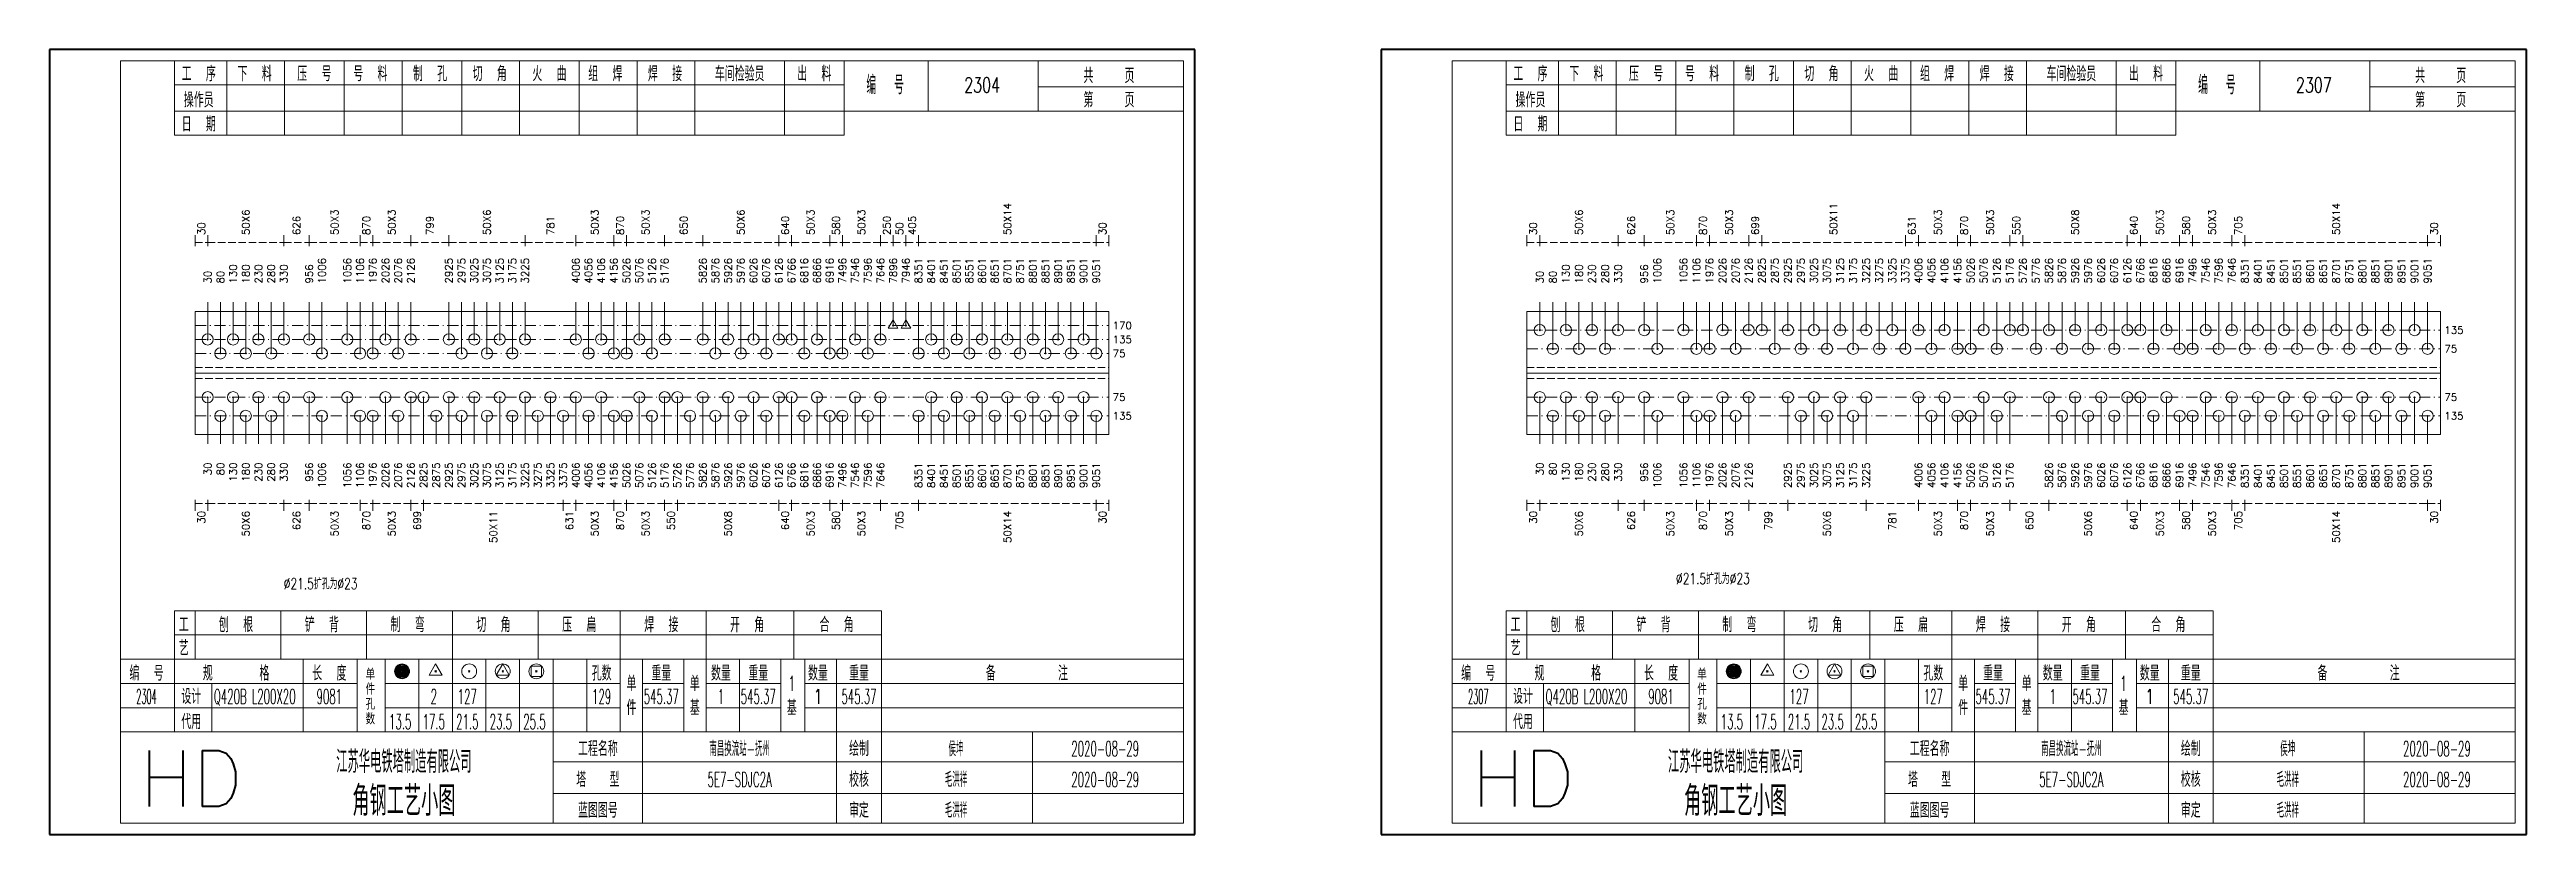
# Model space of a CAD drawing. Extents: x 0 to 5305, y 0 to 1513.
# Drawn here: x 1071 to 1735, y 521 to 732 of the extents above; entities that cross this region are included whole.
import ezdxf
from ezdxf.enums import TextEntityAlignment as Align

# ---------------------------------------------------------------- set-up
doc = ezdxf.new("R2010")
doc.units = 0
doc.header["$MEASUREMENT"] = 0
doc.linetypes.add('一点画线', pattern=[5.2, 3, -1, 0.2, -1])
doc.linetypes.add('虚线', pattern=[2.75, 2, -0.75])
doc.layers.get('0').update_dxf_attribs({"linetype": 'CONTINUOUS', "lineweight": 25})
doc.layers.add('1', color=7, linetype='CONTINUOUS', lineweight=25)
doc.layers.add('4', color=7, linetype='CONTINUOUS', lineweight=25)
doc.styles.get("Standard").update_dxf_attribs({"font": 'simplex.shx', "width": 0.7, "height": 3, "bigfont": 'gbhzfs.shx'})

msp = doc.modelspace()

# ---------------------------------------------------------------- texts
at = {"color": 8, "linetype": 'Continuous', "lineweight": 9}
for s, p in [('30', (1111.7, 681.75)), ('50X6', (1123.61, 681.75)), ('626', (1137.22, 681.75)), ('50X3', (1147.43, 681.75)), ('870', (1155.94, 681.75)), ('50X3', (1162.74, 681.75)), ('799', (1172.95, 681.75)), ('50X6', (1188.26, 681.75)), ('781', (1205.28, 681.75)), ('50X3', (1217.19, 681.75)), ('870', (1223.99, 681.75)), ('50X3', (1230.8, 681.75)), ('650', (1241.01, 681.75)), ('50X6', (1256.32, 681.75)), ('640', (1268.23, 681.75)), ('50X3', (1275.03, 681.75)), ('580', (1281.84, 681.75)), ('50X3', (1288.65, 681.75)), ('250', (1295.45, 681.75)), ('50', (1298.85, 681.75)), ('405', (1302.26, 681.75)), ('50X14', (1327.78, 681.75)), ('30', (1353.3, 681.75)), ('30', (1468.75, 681.75)), ('50X6', (1481, 681.75)), ('626', (1495, 681.75)), ('50X3', (1505.5, 681.75)), ('870', (1514.25, 681.75)), ('50X3', (1521.25, 681.75)), ('699', (1528.25, 681.75)), ('50X11', (1549.25, 681.75)), ('631', (1570.25, 681.75)), ('50X3', (1577.25, 681.75)), ('870', (1584.25, 681.75)), ('50X3', (1591.25, 681.75)), ('550', (1598.25, 681.75)), ('50X8', (1614, 681.75)), ('640', (1629.75, 681.75)), ('50X3', (1636.75, 681.75)), ('580', (1643.75, 681.75)), ('50X3', (1650.75, 681.75)), ('705', (1657.75, 681.75)), ('50X14', (1684, 681.75)), ('30', (1710.25, 681.75))]:
    msp.add_text(s, height=2, rotation=90, dxfattribs=at).set_placement(p, align=Align.MIDDLE_LEFT)
at = {"color": 7, "linetype": 'Continuous', "lineweight": 13}
for s, p in [('30', (1113.4, 668.75)), ('80', (1116.81, 668.75)), ('130', (1120.21, 668.75)), ('180', (1123.61, 668.75)), ('230', (1127.01, 668.75)), ('280', (1130.42, 668.75)), ('330', (1133.82, 668.75)), ('956', (1140.62, 668.75)), ('1006', (1144.03, 668.75)), ('1056', (1150.83, 668.75)), ('1106', (1154.24, 668.75)), ('1976', (1157.64, 668.75)), ('2026', (1161.04, 668.75)), ('2076', (1164.44, 668.75)), ('2126', (1167.85, 668.75)), ('2925', (1178.06, 668.75)), ('2975', (1181.46, 668.75)), ('3025', (1184.86, 668.75)), ('3075', (1188.26, 668.75)), ('3125', (1191.67, 668.75)), ('3175', (1195.07, 668.75)), ('3225', (1198.47, 668.75)), ('4006', (1212.08, 668.75)), ('4056', (1215.49, 668.75)), ('4106', (1218.89, 668.75)), ('4156', (1222.29, 668.75)), ('5026', (1225.69, 668.75)), ('5076', (1229.1, 668.75)), ('5126', (1232.5, 668.75)), ('5176', (1235.9, 668.75)), ('5826', (1246.11, 668.75)), ('5876', (1249.51, 668.75)), ('5926', (1252.92, 668.75)), ('5976', (1256.32, 668.75)), ('6026', (1259.72, 668.75)), ('6076', (1263.12, 668.75)), ('6126', (1266.53, 668.75)), ('6766', (1269.93, 668.75)), ('6816', (1273.33, 668.75)), ('6866', (1276.74, 668.75)), ('6916', (1280.14, 668.75)), ('7496', (1283.54, 668.75)), ('7546', (1286.94, 668.75)), ('7596', (1290.35, 668.75)), ('7646', (1293.75, 668.75)), ('7896', (1297.15, 668.75)), ('7946', (1300.56, 668.75)), ('8351', (1303.96, 668.75)), ('8401', (1307.36, 668.75)), ('8451', (1310.76, 668.75)), ('8501', (1314.17, 668.75)), ('8551', (1317.57, 668.75)), ('8601', (1320.97, 668.75)), ('8651', (1324.38, 668.75)), ('8701', (1327.78, 668.75)), ('8751', (1331.18, 668.75)), ('8801', (1334.58, 668.75)), ('8851', (1337.99, 668.75)), ('8901', (1341.39, 668.75)), ('8951', (1344.79, 668.75)), ('9001', (1348.19, 668.75)), ('9051', (1351.6, 668.75)), ('30', (1470.5, 668.75)), ('80', (1474, 668.75)), ('130', (1477.5, 668.75)), ('180', (1481, 668.75)), ('230', (1484.5, 668.75)), ('280', (1488, 668.75)), ('330', (1491.5, 668.75)), ('956', (1498.5, 668.75)), ('1006', (1502, 668.75)), ('1056', (1509, 668.75)), ('1106', (1512.5, 668.75)), ('1976', (1516, 668.75)), ('2026', (1519.5, 668.75)), ('2076', (1523, 668.75)), ('2126', (1526.5, 668.75)), ('2825', (1530, 668.75)), ('2875', (1533.5, 668.75)), ('2925', (1537, 668.75)), ('2975', (1540.5, 668.75)), ('3025', (1544, 668.75)), ('3075', (1547.5, 668.75)), ('3125', (1551, 668.75)), ('3175', (1554.5, 668.75)), ('3225', (1558, 668.75)), ('3275', (1561.5, 668.75)), ('3325', (1565, 668.75)), ('3375', (1568.5, 668.75)), ('4006', (1572, 668.75)), ('4056', (1575.5, 668.75)), ('4106', (1579, 668.75)), ('4156', (1582.5, 668.75)), ('5026', (1586, 668.75)), ('5076', (1589.5, 668.75)), ('5126', (1593, 668.75)), ('5176', (1596.5, 668.75)), ('5726', (1600, 668.75)), ('5776', (1603.5, 668.75)), ('5826', (1607, 668.75)), ('5876', (1610.5, 668.75)), ('5926', (1614, 668.75)), ('5976', (1617.5, 668.75)), ('6026', (1621, 668.75)), ('6076', (1624.5, 668.75)), ('6126', (1628, 668.75)), ('6766', (1631.5, 668.75)), ('6816', (1635, 668.75)), ('6866', (1638.5, 668.75)), ('6916', (1642, 668.75)), ('7496', (1645.5, 668.75)), ('7546', (1649, 668.75)), ('7596', (1652.5, 668.75)), ('7646', (1656, 668.75)), ('8351', (1659.5, 668.75)), ('8401', (1663, 668.75)), ('8451', (1666.5, 668.75)), ('8501', (1670, 668.75)), ('8551', (1673.5, 668.75)), ('8601', (1677, 668.75)), ('8651', (1680.5, 668.75)), ('8701', (1684, 668.75)), ('8751', (1687.5, 668.75)), ('8801', (1691, 668.75)), ('8851', (1694.5, 668.75)), ('8901', (1698, 668.75)), ('8951', (1701.5, 668.75)), ('9001', (1705, 668.75)), ('9051', (1708.5, 668.75))]:
    msp.add_text(s, height=2, rotation=90, dxfattribs=at).set_placement(p, align=Align.MIDDLE_LEFT)
for s, p in [('170', (1356, 657.5)), ('75', (1356, 650)), ('135', (1356, 653.75)), ('75', (1713, 651.25)), ('135', (1713, 656.25)), ('75', (1356, 638.25)), ('75', (1713, 638.25)), ('135', (1356, 633.25)), ('135', (1713, 633.25))]:
    msp.add_text(s, height=2, dxfattribs=at).set_placement(p, align=Align.MIDDLE_LEFT)
at = {"color": 8, "linetype": 'Continuous', "lineweight": 9}
for s, p in [('30', (1111.7, 607.75)), ('50X6', (1123.61, 607.75)), ('626', (1137.22, 607.75)), ('50X3', (1147.43, 607.75)), ('870', (1155.94, 607.75)), ('50X3', (1162.74, 607.75)), ('699', (1169.55, 607.75)), ('50X11', (1189.97, 607.75)), ('631', (1210.38, 607.75)), ('50X3', (1217.19, 607.75)), ('870', (1223.99, 607.75)), ('50X3', (1230.8, 607.75)), ('550', (1237.6, 607.75)), ('50X8', (1252.92, 607.75)), ('640', (1268.23, 607.75)), ('50X3', (1275.03, 607.75)), ('580', (1281.84, 607.75)), ('50X3', (1288.65, 607.75)), ('705', (1298.85, 607.75)), ('50X14', (1327.78, 607.75)), ('30', (1353.3, 607.75)), ('30', (1468.75, 607.75)), ('50X6', (1481, 607.75)), ('626', (1495, 607.75)), ('50X3', (1505.5, 607.75)), ('870', (1514.25, 607.75)), ('50X3', (1521.25, 607.75)), ('799', (1531.75, 607.75)), ('50X6', (1547.5, 607.75)), ('781', (1565, 607.75)), ('50X3', (1577.25, 607.75)), ('870', (1584.25, 607.75)), ('50X3', (1591.25, 607.75)), ('650', (1601.75, 607.75)), ('50X6', (1617.5, 607.75)), ('640', (1629.75, 607.75)), ('50X3', (1636.75, 607.75)), ('580', (1643.75, 607.75)), ('50X3', (1650.75, 607.75)), ('705', (1657.75, 607.75)), ('50X14', (1684, 607.75)), ('30', (1710.25, 607.75))]:
    msp.add_text(s, height=2, rotation=90, dxfattribs=at).set_placement(p, align=Align.MIDDLE_RIGHT)
at = {"color": 0, "linetype": 'Continuous', "char_height": 3, "width": 77.4687, "attachment_point": 1}
for insert in [(1507, 591.12), (1133.78, 589.76)]:
    msp.add_mtext('∅21.5扩孔为∅23', dxfattribs=dict(at, insert=insert))
at = {"layer": '1', "color": 7, "linetype": 'Continuous', "lineweight": 13}
for s, p in [('30', (1113.4, 620.75)), ('80', (1116.81, 620.75)), ('130', (1120.21, 620.75)), ('180', (1123.61, 620.75)), ('230', (1127.01, 620.75)), ('280', (1130.42, 620.75)), ('330', (1133.82, 620.75)), ('956', (1140.62, 620.75)), ('1006', (1144.03, 620.75)), ('1056', (1150.83, 620.75)), ('1106', (1154.24, 620.75)), ('1976', (1157.64, 620.75)), ('2026', (1161.04, 620.75)), ('2076', (1164.44, 620.75)), ('2126', (1167.85, 620.75)), ('2825', (1171.25, 620.75)), ('2875', (1174.65, 620.75)), ('2925', (1178.06, 620.75)), ('2975', (1181.46, 620.75)), ('3025', (1184.86, 620.75)), ('3075', (1188.26, 620.75)), ('3125', (1191.67, 620.75)), ('3175', (1195.07, 620.75)), ('3225', (1198.47, 620.75)), ('3275', (1201.88, 620.75)), ('3325', (1205.28, 620.75)), ('3375', (1208.68, 620.75)), ('4006', (1212.08, 620.75)), ('4056', (1215.49, 620.75)), ('4106', (1218.89, 620.75)), ('4156', (1222.29, 620.75)), ('5026', (1225.69, 620.75)), ('5076', (1229.1, 620.75)), ('5126', (1232.5, 620.75)), ('5176', (1235.9, 620.75)), ('5726', (1239.31, 620.75)), ('5776', (1242.71, 620.75)), ('5826', (1246.11, 620.75)), ('5876', (1249.51, 620.75)), ('5926', (1252.92, 620.75)), ('5976', (1256.32, 620.75)), ('6026', (1259.72, 620.75)), ('6076', (1263.12, 620.75)), ('6126', (1266.53, 620.75)), ('6766', (1269.93, 620.75)), ('6816', (1273.33, 620.75)), ('6866', (1276.74, 620.75)), ('6916', (1280.14, 620.75)), ('7496', (1283.54, 620.75)), ('7546', (1286.94, 620.75)), ('7596', (1290.35, 620.75)), ('7646', (1293.75, 620.75)), ('8351', (1303.96, 620.75)), ('8401', (1307.36, 620.75)), ('8451', (1310.76, 620.75)), ('8501', (1314.17, 620.75)), ('8551', (1317.57, 620.75)), ('8601', (1320.97, 620.75)), ('8651', (1324.38, 620.75)), ('8701', (1327.78, 620.75)), ('8751', (1331.18, 620.75)), ('8801', (1334.58, 620.75)), ('8851', (1337.99, 620.75)), ('8901', (1341.39, 620.75)), ('8951', (1344.79, 620.75)), ('9001', (1348.19, 620.75)), ('9051', (1351.6, 620.75)), ('30', (1470.5, 620.75)), ('80', (1474, 620.75)), ('130', (1477.5, 620.75)), ('180', (1481, 620.75)), ('230', (1484.5, 620.75)), ('280', (1488, 620.75)), ('330', (1491.5, 620.75)), ('956', (1498.5, 620.75)), ('1006', (1502, 620.75)), ('1056', (1509, 620.75)), ('1106', (1512.5, 620.75)), ('1976', (1516, 620.75)), ('2026', (1519.5, 620.75)), ('2076', (1523, 620.75)), ('2126', (1526.5, 620.75)), ('2925', (1537, 620.75)), ('2975', (1540.5, 620.75)), ('3025', (1544, 620.75)), ('3075', (1547.5, 620.75)), ('3125', (1551, 620.75)), ('3175', (1554.5, 620.75)), ('3225', (1558, 620.75)), ('4006', (1572, 620.75)), ('4056', (1575.5, 620.75)), ('4106', (1579, 620.75)), ('4156', (1582.5, 620.75)), ('5026', (1586, 620.75)), ('5076', (1589.5, 620.75)), ('5126', (1593, 620.75)), ('5176', (1596.5, 620.75)), ('5826', (1607, 620.75)), ('5876', (1610.5, 620.75)), ('5926', (1614, 620.75)), ('5976', (1617.5, 620.75)), ('6026', (1621, 620.75)), ('6076', (1624.5, 620.75)), ('6126', (1628, 620.75)), ('6766', (1631.5, 620.75)), ('6816', (1635, 620.75)), ('6866', (1638.5, 620.75)), ('6916', (1642, 620.75)), ('7496', (1645.5, 620.75)), ('7546', (1649, 620.75)), ('7596', (1652.5, 620.75)), ('7646', (1656, 620.75)), ('8351', (1659.5, 620.75)), ('8401', (1663, 620.75)), ('8451', (1666.5, 620.75)), ('8501', (1670, 620.75)), ('8551', (1673.5, 620.75)), ('8601', (1677, 620.75)), ('8651', (1680.5, 620.75)), ('8701', (1684, 620.75)), ('8751', (1687.5, 620.75)), ('8801', (1691, 620.75)), ('8851', (1694.5, 620.75)), ('8901', (1698, 620.75)), ('8951', (1701.5, 620.75)), ('9001', (1705, 620.75)), ('9051', (1708.5, 620.75))]:
    msp.add_text(s, height=2, rotation=90, dxfattribs=at).set_placement(p, align=Align.MIDDLE_RIGHT)
at = {"layer": '4', "color": 1, "linetype": 'Continuous', "lineweight": 13}
for s, height, width, p in [('工  序', 4, 0.7, (1111, 725)), ('下  料', 4, 0.7, (1126, 725)), ('压  号', 4, 0.7, (1142, 725)), ('号  料', 4, 0.7, (1157, 725)), ('制  孔', 4, 0.7, (1173, 725)), ('切  角', 4, 0.7, (1189, 725)), ('火  曲', 4, 0.7, (1205, 725)), ('组  焊', 4, 0.7, (1220, 725)), ('焊  接', 4, 0.7, (1236, 725)), ('车间检验员', 4, 0.7, (1256, 725)), ('出  料', 4, 0.7, (1276, 725)), ('编  号', 5, 0.7, (1295, 722)), ('2304', 4, 0.7, (1321, 722)), ('共    页', 4, 0.7, (1355, 724.5)), ('工  序', 4, 0.7, (1468, 725)), ('下  料', 4, 0.7, (1483, 725)), ('压  号', 4, 0.7, (1499, 725)), ('号  料', 4, 0.7, (1514, 725)), ('制  孔', 4, 0.7, (1530, 725)), ('切  角', 4, 0.7, (1546, 725)), ('火  曲', 4, 0.7, (1562, 725)), ('组  焊', 4, 0.7, (1577, 725)), ('焊  接', 4, 0.7, (1593, 725)), ('车间检验员', 4, 0.7, (1613, 725)), ('出  料', 4, 0.7, (1633, 725)), ('编  号', 5, 0.7, (1652, 722)), ('2307', 4, 0.7, (1678, 722)), ('共    页', 4, 0.7, (1712, 724.5)), ('操作员', 4, 0.7, (1111, 718)), ('第    页', 4, 0.7, (1355, 718)), ('操作员', 4, 0.7, (1468, 718)), ('第    页', 4, 0.7, (1712, 718)), ('日  期', 4, 0.7, (1111, 711.5)), ('日  期', 4, 0.7, (1468, 711.5)), ('工', 4, 0.7, (1107, 577.25)), ('刨  根', 4, 0.7, (1121, 577.25)), ('铲  背', 4, 0.7, (1144, 577.25)), ('制  弯', 4, 0.7, (1167, 577.25)), ('切  角', 4, 0.7, (1190, 577.25)), ('压  扁', 4, 0.7, (1213, 577.25)), ('焊  接', 4, 0.7, (1235, 577.25)), ('开  角', 4, 0.7, (1258, 577.25)), ('合  角', 4, 0.7, (1282, 577.25)), ('工', 4, 0.7, (1464, 577.25)), ('刨  根', 4, 0.7, (1478, 577.25)), ('铲  背', 4, 0.7, (1501, 577.25)), ('制  弯', 4, 0.7, (1524, 577.25)), ('切  角', 4, 0.7, (1547, 577.25)), ('压  扁', 4, 0.7, (1570, 577.25)), ('焊  接', 4, 0.7, (1592, 577.25)), ('开  角', 4, 0.7, (1615, 577.25)), ('合  角', 4, 0.7, (1639, 577.25)), ('艺', 4, 0.7, (1107, 571)), ('艺', 4, 0.7, (1464, 571)), ('编  号', 4, 0.7, (1097, 564.25)), ('规      格', 4, 0.7, (1121, 564.25)), ('长  度', 4, 0.7, (1146, 564.25)), ('孔数', 4, 0.7, (1219, 564.25)), ('重量', 4, 0.7, (1235, 564.25)), ('数量', 4, 0.7, (1251, 564.25)), ('重量', 4, 0.7, (1261, 564.25)), ('数量', 4, 0.7, (1277, 564.25)), ('重量', 4, 0.7, (1288, 564.25)), ('备        注', 4, 0.7, (1333, 564.25)), ('编  号', 4, 0.7, (1454, 564.25)), ('规      格', 4, 0.7, (1478, 564.25)), ('长  度', 4, 0.7, (1503, 564.25)), ('孔数', 4, 0.7, (1576, 564.25)), ('重量', 4, 0.7, (1592, 564.25)), ('数量', 4, 0.7, (1608, 564.25)), ('重量', 4, 0.7, (1618, 564.25)), ('数量', 4, 0.7, (1634, 564.25)), ('重量', 4, 0.7, (1645, 564.25)), ('备        注', 4, 0.7, (1690, 564.25)), ('2304', 4, 0.4, (1097, 558)), ('设计', 4, 0.7, (1109, 558)), ('Q420B L200X20', 4, 0.5, (1126, 558)), ('9081', 4, 0.5, (1146, 558)), ('2', 4, 0.5, (1174, 558)), ('127', 4, 0.5, (1183, 558)), ('129', 4, 0.5, (1219, 558)), ('单', 4, 0.7, (1227, 561.5)), ('545.37', 4, 0.5, (1235, 558)), ('单', 4, 0.7, (1244, 561.5)), ('1', 4, 0.5, (1251, 558)), ('545.37', 4, 0.5, (1261, 558)), ('1', 4, 0.5, (1270, 561.5)), ('1', 4, 0.7, (1277, 558)), ('545.37', 4, 0.5, (1288, 558)), ('2307', 4, 0.4, (1454, 558)), ('设计', 4, 0.7, (1466, 558)), ('Q420B L200X20', 4, 0.5, (1483, 558)), ('9081', 4, 0.5, (1503, 558)), ('127', 4, 0.5, (1540, 558)), ('127', 4, 0.5, (1576, 558)), ('单', 4, 0.7, (1584, 561.5)), ('545.37', 4, 0.5, (1592, 558)), ('单', 4, 0.7, (1601, 561.5)), ('1', 4, 0.5, (1608, 558)), ('545.37', 4, 0.5, (1618, 558)), ('1', 4, 0.5, (1627, 561.5)), ('1', 4, 0.7, (1634, 558)), ('545.37', 4, 0.5, (1645, 558)), ('代用', 4, 0.7, (1109, 551.25)), ('13.5', 4, 0.5, (1165, 551.25)), ('17.5', 4, 0.5, (1174, 551.25)), ('21.5', 4, 0.5, (1183, 551.25)), ('23.5', 4, 0.5, (1192, 551.25)), ('25.5', 4, 0.5, (1201, 551.25)), ('件', 4, 0.7, (1227, 555)), ('基', 4, 0.7, (1244, 555)), ('基', 4, 0.7, (1270, 555)), ('代用', 4, 0.7, (1466, 551.25)), ('13.5', 4, 0.5, (1522, 551.25)), ('17.5', 4, 0.5, (1531, 551.25)), ('21.5', 4, 0.5, (1540, 551.25)), ('23.5', 4, 0.5, (1549, 551.25)), ('25.5', 4, 0.5, (1558, 551.25)), ('件', 4, 0.7, (1584, 555)), ('基', 4, 0.7, (1601, 555)), ('基', 4, 0.7, (1627, 555)), ('工程名称', 4, 0.7, (1218, 544)), ('南昌换流站-抚州', 4, 0.5, (1256, 544)), ('绘制', 4, 0.7, (1288, 544)), ('侯坤', 4, 0.5, (1314, 544)), ('2020-08-29', 4, 0.5, (1354, 544)), ('工程名称', 4, 0.7, (1575, 544)), ('南昌换流站-抚州', 4, 0.5, (1613, 544)), ('绘制', 4, 0.7, (1645, 544)), ('侯坤', 4, 0.5, (1671, 544)), ('2020-08-29', 4, 0.5, (1711, 544)), ('江苏华电铁塔制造有限公司', 6, 0.7, (1166, 540.5)), ('塔   型', 4, 0.7, (1218, 535.75)), ('校核', 4, 0.7, (1288, 535.75)), ('毛洪祥', 4, 0.5, (1314, 535.75)), ('江苏华电铁塔制造有限公司', 6, 0.7, (1523, 540.5)), ('塔   型', 4, 0.7, (1575, 535.75)), ('校核', 4, 0.7, (1645, 535.75)), ('毛洪祥', 4, 0.5, (1671, 535.75)), ('角钢工艺小图', 8, 0.8, (1166, 530)), ('5E7-SDJC2A', 4, 0.5, (1256, 535.75)), ('2020-08-29', 4, 0.5, (1354, 535.75)), ('角钢工艺小图', 8, 0.8, (1523, 530)), ('5E7-SDJC2A', 4, 0.5, (1613, 535.75)), ('2020-08-29', 4, 0.5, (1711, 535.75)), ('蓝图图号', 4, 0.7, (1218, 527.5)), ('审定', 4, 0.7, (1288, 527.5)), ('毛洪祥', 4, 0.5, (1314, 527.5)), ('蓝图图号', 4, 0.7, (1575, 527.5)), ('审定', 4, 0.7, (1645, 527.5)), ('毛洪祥', 4, 0.5, (1671, 527.5))]:
    msp.add_text(s, height=height, dxfattribs=dict(at, width=width)).set_placement(p, align=Align.MIDDLE_CENTER)
for s, height, p in [('单', 3, (1157, 564)), ('单', 3, (1514, 564)), ('件', 3, (1157, 560)), ('件', 3, (1514, 560)), ('孔', 3, (1157, 556)), ('数', 3, (1157, 552)), ('孔', 3, (1514, 556)), ('数', 3, (1514, 552)), ('HD', 15, (1109, 536)), ('HD', 15, (1466, 536))]:
    msp.add_text(s, height=height, dxfattribs=at).set_placement(p, align=Align.MIDDLE_CENTER)

# ---------------------------------------------------------------- linework, layer by layer
at = {"color": 8, "linetype": 'Continuous', "lineweight": 9}
for p, q in [((1110, 678.75), (1110, 681.75)), ((1113.4, 678.75), (1113.4, 681.75)), ((1113.4, 678.75), (1113.4, 681.75)), ((1133.82, 678.75), (1133.82, 681.75)), ((1133.82, 678.75), (1133.82, 681.75)), ((1140.62, 678.75), (1140.62, 681.75)), ((1140.62, 678.75), (1140.62, 681.75)), ((1154.24, 678.75), (1154.24, 681.75)), ((1154.24, 678.75), (1154.24, 681.75)), ((1157.64, 678.75), (1157.64, 681.75)), ((1157.64, 678.75), (1157.64, 681.75)), ((1167.85, 678.75), (1167.85, 681.75)), ((1167.85, 678.75), (1167.85, 681.75)), ((1178.06, 678.75), (1178.06, 681.75)), ((1178.06, 678.75), (1178.06, 681.75)), ((1198.47, 678.75), (1198.47, 681.75)), ((1198.47, 678.75), (1198.47, 681.75)), ((1212.08, 678.75), (1212.08, 681.75)), ((1212.08, 678.75), (1212.08, 681.75)), ((1222.29, 678.75), (1222.29, 681.75)), ((1222.29, 678.75), (1222.29, 681.75)), ((1225.69, 678.75), (1225.69, 681.75)), ((1225.69, 678.75), (1225.69, 681.75)), ((1235.9, 678.75), (1235.9, 681.75)), ((1235.9, 678.75), (1235.9, 681.75)), ((1246.11, 678.75), (1246.11, 681.75)), ((1246.11, 678.75), (1246.11, 681.75)), ((1266.53, 678.75), (1266.53, 681.75)), ((1266.53, 678.75), (1266.53, 681.75)), ((1269.93, 678.75), (1269.93, 681.75)), ((1269.93, 678.75), (1269.93, 681.75)), ((1280.14, 678.75), (1280.14, 681.75)), ((1280.14, 678.75), (1280.14, 681.75)), ((1283.54, 678.75), (1283.54, 681.75)), ((1283.54, 678.75), (1283.54, 681.75)), ((1293.75, 678.75), (1293.75, 681.75)), ((1293.75, 678.75), (1293.75, 681.75)), ((1297.15, 678.75), (1297.15, 681.75)), ((1297.15, 678.75), (1297.15, 681.75)), ((1300.56, 678.75), (1300.56, 681.75)), ((1300.56, 678.75), (1300.56, 681.75)), ((1303.96, 678.75), (1303.96, 681.75)), ((1303.96, 678.75), (1303.96, 681.75)), ((1351.6, 678.75), (1351.6, 681.75)), ((1351.6, 678.75), (1351.6, 681.75)), ((1355, 678.75), (1355, 681.75)), ((1467, 678.75), (1467, 681.75)), ((1470.5, 678.75), (1470.5, 681.75)), ((1470.5, 678.75), (1470.5, 681.75)), ((1491.5, 678.75), (1491.5, 681.75)), ((1491.5, 678.75), (1491.5, 681.75)), ((1498.5, 678.75), (1498.5, 681.75)), ((1498.5, 678.75), (1498.5, 681.75)), ((1512.5, 678.75), (1512.5, 681.75)), ((1512.5, 678.75), (1512.5, 681.75)), ((1516, 678.75), (1516, 681.75)), ((1516, 678.75), (1516, 681.75)), ((1526.5, 678.75), (1526.5, 681.75)), ((1526.5, 678.75), (1526.5, 681.75)), ((1530, 678.75), (1530, 681.75)), ((1530, 678.75), (1530, 681.75)), ((1568.5, 678.75), (1568.5, 681.75)), ((1568.5, 678.75), (1568.5, 681.75)), ((1572, 678.75), (1572, 681.75)), ((1572, 678.75), (1572, 681.75)), ((1582.5, 678.75), (1582.5, 681.75)), ((1582.5, 678.75), (1582.5, 681.75)), ((1586, 678.75), (1586, 681.75)), ((1586, 678.75), (1586, 681.75)), ((1596.5, 678.75), (1596.5, 681.75)), ((1596.5, 678.75), (1596.5, 681.75)), ((1600, 678.75), (1600, 681.75)), ((1600, 678.75), (1600, 681.75)), ((1628, 678.75), (1628, 681.75)), ((1628, 678.75), (1628, 681.75)), ((1631.5, 678.75), (1631.5, 681.75)), ((1631.5, 678.75), (1631.5, 681.75)), ((1642, 678.75), (1642, 681.75)), ((1642, 678.75), (1642, 681.75)), ((1645.5, 678.75), (1645.5, 681.75)), ((1645.5, 678.75), (1645.5, 681.75)), ((1656, 678.75), (1656, 681.75)), ((1656, 678.75), (1656, 681.75)), ((1659.5, 678.75), (1659.5, 681.75)), ((1659.5, 678.75), (1659.5, 681.75)), ((1708.5, 678.75), (1708.5, 681.75)), ((1708.5, 678.75), (1708.5, 681.75)), ((1712, 678.75), (1712, 681.75)), ((1110, 610.75), (1110, 607.75)), ((1113.4, 610.75), (1113.4, 607.75)), ((1113.4, 610.75), (1113.4, 607.75)), ((1133.82, 610.75), (1133.82, 607.75)), ((1133.82, 610.75), (1133.82, 607.75)), ((1140.62, 610.75), (1140.62, 607.75)), ((1140.62, 610.75), (1140.62, 607.75)), ((1154.24, 610.75), (1154.24, 607.75)), ((1154.24, 610.75), (1154.24, 607.75)), ((1157.64, 610.75), (1157.64, 607.75)), ((1157.64, 610.75), (1157.64, 607.75)), ((1167.85, 610.75), (1167.85, 607.75)), ((1167.85, 610.75), (1167.85, 607.75)), ((1171.25, 610.75), (1171.25, 607.75)), ((1171.25, 610.75), (1171.25, 607.75)), ((1208.68, 610.75), (1208.68, 607.75)), ((1208.68, 610.75), (1208.68, 607.75)), ((1212.08, 610.75), (1212.08, 607.75)), ((1212.08, 610.75), (1212.08, 607.75)), ((1222.29, 610.75), (1222.29, 607.75)), ((1222.29, 610.75), (1222.29, 607.75)), ((1225.69, 610.75), (1225.69, 607.75)), ((1225.69, 610.75), (1225.69, 607.75)), ((1235.9, 610.75), (1235.9, 607.75)), ((1235.9, 610.75), (1235.9, 607.75)), ((1239.31, 610.75), (1239.31, 607.75)), ((1239.31, 610.75), (1239.31, 607.75)), ((1266.53, 610.75), (1266.53, 607.75)), ((1266.53, 610.75), (1266.53, 607.75)), ((1269.93, 610.75), (1269.93, 607.75)), ((1269.93, 610.75), (1269.93, 607.75)), ((1280.14, 610.75), (1280.14, 607.75)), ((1280.14, 610.75), (1280.14, 607.75)), ((1283.54, 610.75), (1283.54, 607.75)), ((1283.54, 610.75), (1283.54, 607.75)), ((1293.75, 610.75), (1293.75, 607.75)), ((1293.75, 610.75), (1293.75, 607.75)), ((1303.96, 610.75), (1303.96, 607.75)), ((1303.96, 610.75), (1303.96, 607.75)), ((1351.6, 610.75), (1351.6, 607.75)), ((1351.6, 610.75), (1351.6, 607.75)), ((1355, 610.75), (1355, 607.75)), ((1467, 610.75), (1467, 607.75)), ((1470.5, 610.75), (1470.5, 607.75)), ((1470.5, 610.75), (1470.5, 607.75)), ((1491.5, 610.75), (1491.5, 607.75)), ((1491.5, 610.75), (1491.5, 607.75)), ((1498.5, 610.75), (1498.5, 607.75)), ((1498.5, 610.75), (1498.5, 607.75)), ((1512.5, 610.75), (1512.5, 607.75)), ((1512.5, 610.75), (1512.5, 607.75)), ((1516, 610.75), (1516, 607.75)), ((1516, 610.75), (1516, 607.75)), ((1526.5, 610.75), (1526.5, 607.75)), ((1526.5, 610.75), (1526.5, 607.75)), ((1537, 610.75), (1537, 607.75)), ((1537, 610.75), (1537, 607.75)), ((1558, 610.75), (1558, 607.75)), ((1558, 610.75), (1558, 607.75)), ((1572, 610.75), (1572, 607.75)), ((1572, 610.75), (1572, 607.75)), ((1582.5, 610.75), (1582.5, 607.75)), ((1582.5, 610.75), (1582.5, 607.75)), ((1586, 610.75), (1586, 607.75)), ((1586, 610.75), (1586, 607.75)), ((1596.5, 610.75), (1596.5, 607.75)), ((1596.5, 610.75), (1596.5, 607.75)), ((1607, 610.75), (1607, 607.75)), ((1607, 610.75), (1607, 607.75)), ((1628, 610.75), (1628, 607.75)), ((1628, 610.75), (1628, 607.75)), ((1631.5, 610.75), (1631.5, 607.75)), ((1631.5, 610.75), (1631.5, 607.75)), ((1642, 610.75), (1642, 607.75)), ((1642, 610.75), (1642, 607.75)), ((1645.5, 610.75), (1645.5, 607.75)), ((1645.5, 610.75), (1645.5, 607.75)), ((1656, 610.75), (1656, 607.75)), ((1656, 610.75), (1656, 607.75)), ((1659.5, 610.75), (1659.5, 607.75)), ((1659.5, 610.75), (1659.5, 607.75)), ((1708.5, 610.75), (1708.5, 607.75)), ((1708.5, 610.75), (1708.5, 607.75)), ((1712, 610.75), (1712, 607.75))]:
    msp.add_line(p, q, dxfattribs=at)
at = {"color": 8, "linetype": '虚线', "lineweight": 9}
for p, q in [((1110, 679.75), (1113.4, 679.75)), ((1113.4, 679.75), (1133.82, 679.75)), ((1133.82, 679.75), (1140.62, 679.75)), ((1140.62, 679.75), (1154.24, 679.75)), ((1154.24, 679.75), (1157.64, 679.75)), ((1157.64, 679.75), (1167.85, 679.75)), ((1167.85, 679.75), (1178.06, 679.75)), ((1178.06, 679.75), (1198.47, 679.75)), ((1198.47, 679.75), (1212.08, 679.75)), ((1212.08, 679.75), (1222.29, 679.75)), ((1222.29, 679.75), (1225.69, 679.75)), ((1225.69, 679.75), (1235.9, 679.75)), ((1235.9, 679.75), (1246.11, 679.75)), ((1246.11, 679.75), (1266.53, 679.75)), ((1266.53, 679.75), (1269.93, 679.75)), ((1269.93, 679.75), (1280.14, 679.75)), ((1280.14, 679.75), (1283.54, 679.75)), ((1283.54, 679.75), (1293.75, 679.75)), ((1293.75, 679.75), (1297.15, 679.75)), ((1297.15, 679.75), (1300.56, 679.75)), ((1300.56, 679.75), (1303.96, 679.75)), ((1303.96, 679.75), (1351.6, 679.75)), ((1351.6, 679.75), (1355, 679.75)), ((1467, 679.75), (1470.5, 679.75)), ((1470.5, 679.75), (1491.5, 679.75)), ((1491.5, 679.75), (1498.5, 679.75)), ((1498.5, 679.75), (1512.5, 679.75)), ((1512.5, 679.75), (1516, 679.75)), ((1516, 679.75), (1526.5, 679.75)), ((1526.5, 679.75), (1530, 679.75)), ((1530, 679.75), (1568.5, 679.75)), ((1568.5, 679.75), (1572, 679.75)), ((1572, 679.75), (1582.5, 679.75)), ((1582.5, 679.75), (1586, 679.75)), ((1586, 679.75), (1596.5, 679.75)), ((1596.5, 679.75), (1600, 679.75)), ((1600, 679.75), (1628, 679.75)), ((1628, 679.75), (1631.5, 679.75)), ((1631.5, 679.75), (1642, 679.75)), ((1642, 679.75), (1645.5, 679.75)), ((1645.5, 679.75), (1656, 679.75)), ((1656, 679.75), (1659.5, 679.75)), ((1659.5, 679.75), (1708.5, 679.75)), ((1708.5, 679.75), (1712, 679.75)), ((1110, 609.75), (1113.4, 609.75)), ((1113.4, 609.75), (1133.82, 609.75)), ((1133.82, 609.75), (1140.62, 609.75)), ((1140.62, 609.75), (1154.24, 609.75)), ((1154.24, 609.75), (1157.64, 609.75)), ((1157.64, 609.75), (1167.85, 609.75)), ((1167.85, 609.75), (1171.25, 609.75)), ((1171.25, 609.75), (1208.68, 609.75)), ((1208.68, 609.75), (1212.08, 609.75)), ((1212.08, 609.75), (1222.29, 609.75)), ((1222.29, 609.75), (1225.69, 609.75)), ((1225.69, 609.75), (1235.9, 609.75)), ((1235.9, 609.75), (1239.31, 609.75)), ((1239.31, 609.75), (1266.53, 609.75)), ((1266.53, 609.75), (1269.93, 609.75)), ((1269.93, 609.75), (1280.14, 609.75)), ((1280.14, 609.75), (1283.54, 609.75)), ((1283.54, 609.75), (1293.75, 609.75)), ((1293.75, 609.75), (1303.96, 609.75)), ((1303.96, 609.75), (1351.6, 609.75)), ((1351.6, 609.75), (1355, 609.75)), ((1467, 609.75), (1470.5, 609.75)), ((1470.5, 609.75), (1491.5, 609.75)), ((1491.5, 609.75), (1498.5, 609.75)), ((1498.5, 609.75), (1512.5, 609.75)), ((1512.5, 609.75), (1516, 609.75)), ((1516, 609.75), (1526.5, 609.75)), ((1526.5, 609.75), (1537, 609.75)), ((1537, 609.75), (1558, 609.75)), ((1558, 609.75), (1572, 609.75)), ((1572, 609.75), (1582.5, 609.75)), ((1582.5, 609.75), (1586, 609.75)), ((1586, 609.75), (1596.5, 609.75)), ((1596.5, 609.75), (1607, 609.75)), ((1607, 609.75), (1628, 609.75)), ((1628, 609.75), (1631.5, 609.75)), ((1631.5, 609.75), (1642, 609.75)), ((1642, 609.75), (1645.5, 609.75)), ((1645.5, 609.75), (1656, 609.75)), ((1656, 609.75), (1659.5, 609.75)), ((1659.5, 609.75), (1708.5, 609.75)), ((1708.5, 609.75), (1712, 609.75))]:
    msp.add_line(p, q, dxfattribs=at)
at = {"color": 7, "linetype": 'Continuous', "lineweight": 18}
for p, q in [((1110, 661.25), (1110, 628.25)), ((1110, 661.25), (1355, 661.25)), ((1355, 661.25), (1355, 628.25)), ((1467, 661.25), (1467, 628.25)), ((1467, 661.25), (1712, 661.25)), ((1712, 661.25), (1712, 628.25)), ((1110, 644.75), (1355, 644.75)), ((1467, 644.75), (1712, 644.75))]:
    msp.add_line(p, q, dxfattribs=at)
at = {"color": 3, "linetype": '一点画线', "lineweight": 13}
for p, q in [((1110, 657.5), (1355, 657.5)), ((1110, 653.75), (1355, 653.75)), ((1467, 656.25), (1712, 656.25)), ((1467, 651.25), (1712, 651.25)), ((1110, 650), (1355, 650)), ((1110, 638.25), (1355, 638.25)), ((1467, 638.25), (1712, 638.25)), ((1110, 633.25), (1355, 633.25)), ((1467, 633.25), (1712, 633.25))]:
    msp.add_line(p, q, dxfattribs=at)
at = {"color": 7, "linetype": 'Continuous', "lineweight": 13}
for p, q in [((1113.4, 653.75), (1113.4, 663.75)), ((1116.81, 650), (1116.81, 663.75)), ((1120.21, 653.75), (1120.21, 663.75)), ((1123.61, 650), (1123.61, 663.75)), ((1127.01, 653.75), (1127.01, 663.75)), ((1130.42, 650), (1130.42, 663.75)), ((1133.82, 653.75), (1133.82, 663.75)), ((1140.62, 653.75), (1140.62, 663.75)), ((1144.03, 650), (1144.03, 663.75)), ((1150.83, 653.75), (1150.83, 663.75)), ((1154.24, 650), (1154.24, 663.75)), ((1157.64, 650), (1157.64, 663.75)), ((1161.04, 653.75), (1161.04, 663.75)), ((1164.44, 650), (1164.44, 663.75)), ((1167.85, 653.75), (1167.85, 663.75)), ((1178.06, 653.75), (1178.06, 663.75)), ((1181.46, 650), (1181.46, 663.75)), ((1184.86, 653.75), (1184.86, 663.75)), ((1188.26, 650), (1188.26, 663.75)), ((1191.67, 653.75), (1191.67, 663.75)), ((1195.07, 650), (1195.07, 663.75)), ((1198.47, 653.75), (1198.47, 663.75)), ((1212.08, 653.75), (1212.08, 663.75)), ((1215.49, 650), (1215.49, 663.75)), ((1218.89, 653.75), (1218.89, 663.75)), ((1222.29, 650), (1222.29, 663.75)), ((1225.69, 650), (1225.69, 663.75)), ((1229.1, 653.75), (1229.1, 663.75)), ((1232.5, 650), (1232.5, 663.75)), ((1235.9, 653.75), (1235.9, 663.75)), ((1246.11, 653.75), (1246.11, 663.75)), ((1249.51, 650), (1249.51, 663.75)), ((1252.92, 653.75), (1252.92, 663.75)), ((1256.32, 650), (1256.32, 663.75)), ((1259.72, 653.75), (1259.72, 663.75)), ((1263.12, 650), (1263.12, 663.75)), ((1266.53, 653.75), (1266.53, 663.75)), ((1269.93, 653.75), (1269.93, 663.75)), ((1273.33, 650), (1273.33, 663.75)), ((1276.74, 653.75), (1276.74, 663.75)), ((1280.14, 650), (1280.14, 663.75)), ((1283.54, 650), (1283.54, 663.75)), ((1286.94, 653.75), (1286.94, 663.75)), ((1290.35, 650), (1290.35, 663.75)), ((1293.75, 653.75), (1293.75, 663.75)), ((1297.15, 659), (1295.85, 656.75)), ((1297, 657.35), (1297.3, 657.65)), ((1297.3, 657.35), (1297, 657.65)), ((1297.15, 657.5), (1297.15, 663.75)), ((1298.45, 656.75), (1297.15, 659)), ((1300.56, 659), (1299.26, 656.75)), ((1300.41, 657.35), (1300.71, 657.65)), ((1300.71, 657.35), (1300.41, 657.65)), ((1300.56, 657.5), (1300.56, 663.75)), ((1301.85, 656.75), (1300.56, 659)), ((1303.96, 650), (1303.96, 663.75)), ((1307.36, 653.75), (1307.36, 663.75)), ((1310.76, 650), (1310.76, 663.75)), ((1314.17, 653.75), (1314.17, 663.75)), ((1317.57, 650), (1317.57, 663.75)), ((1320.97, 653.75), (1320.97, 663.75)), ((1324.38, 650), (1324.38, 663.75)), ((1327.78, 653.75), (1327.78, 663.75)), ((1331.18, 650), (1331.18, 663.75)), ((1334.58, 653.75), (1334.58, 663.75)), ((1337.99, 650), (1337.99, 663.75)), ((1341.39, 653.75), (1341.39, 663.75)), ((1344.79, 650), (1344.79, 663.75)), ((1348.19, 653.75), (1348.19, 663.75)), ((1351.6, 650), (1351.6, 663.75)), ((1470.5, 656.25), (1470.5, 663.75)), ((1474, 651.25), (1474, 663.75)), ((1477.5, 656.25), (1477.5, 663.75)), ((1481, 651.25), (1481, 663.75)), ((1484.5, 656.25), (1484.5, 663.75)), ((1488, 651.25), (1488, 663.75)), ((1491.5, 656.25), (1491.5, 663.75)), ((1498.5, 656.25), (1498.5, 663.75)), ((1502, 651.25), (1502, 663.75)), ((1509, 656.25), (1509, 663.75)), ((1512.5, 651.25), (1512.5, 663.75)), ((1516, 651.25), (1516, 663.75)), ((1519.5, 656.25), (1519.5, 663.75)), ((1523, 651.25), (1523, 663.75)), ((1526.5, 656.25), (1526.5, 663.75)), ((1530, 656.25), (1530, 663.75)), ((1533.5, 651.25), (1533.5, 663.75)), ((1537, 656.25), (1537, 663.75)), ((1540.5, 651.25), (1540.5, 663.75)), ((1544, 656.25), (1544, 663.75)), ((1547.5, 651.25), (1547.5, 663.75)), ((1551, 656.25), (1551, 663.75)), ((1554.5, 651.25), (1554.5, 663.75)), ((1558, 656.25), (1558, 663.75)), ((1561.5, 651.25), (1561.5, 663.75)), ((1565, 656.25), (1565, 663.75)), ((1568.5, 651.25), (1568.5, 663.75)), ((1572, 656.25), (1572, 663.75)), ((1575.5, 651.25), (1575.5, 663.75)), ((1579, 656.25), (1579, 663.75)), ((1582.5, 651.25), (1582.5, 663.75)), ((1586, 651.25), (1586, 663.75)), ((1589.5, 656.25), (1589.5, 663.75)), ((1593, 651.25), (1593, 663.75)), ((1596.5, 656.25), (1596.5, 663.75)), ((1600, 656.25), (1600, 663.75)), ((1603.5, 651.25), (1603.5, 663.75)), ((1607, 656.25), (1607, 663.75)), ((1610.5, 651.25), (1610.5, 663.75)), ((1614, 656.25), (1614, 663.75)), ((1617.5, 651.25), (1617.5, 663.75)), ((1621, 656.25), (1621, 663.75)), ((1624.5, 651.25), (1624.5, 663.75)), ((1628, 656.25), (1628, 663.75)), ((1631.5, 656.25), (1631.5, 663.75)), ((1635, 651.25), (1635, 663.75)), ((1638.5, 656.25), (1638.5, 663.75)), ((1642, 651.25), (1642, 663.75)), ((1645.5, 651.25), (1645.5, 663.75)), ((1649, 656.25), (1649, 663.75)), ((1652.5, 651.25), (1652.5, 663.75)), ((1656, 656.25), (1656, 663.75)), ((1659.5, 651.25), (1659.5, 663.75)), ((1663, 656.25), (1663, 663.75)), ((1666.5, 651.25), (1666.5, 663.75)), ((1670, 656.25), (1670, 663.75)), ((1673.5, 651.25), (1673.5, 663.75)), ((1677, 656.25), (1677, 663.75)), ((1680.5, 651.25), (1680.5, 663.75)), ((1684, 656.25), (1684, 663.75)), ((1687.5, 651.25), (1687.5, 663.75)), ((1691, 656.25), (1691, 663.75)), ((1694.5, 651.25), (1694.5, 663.75)), ((1698, 656.25), (1698, 663.75)), ((1701.5, 651.25), (1701.5, 663.75)), ((1705, 656.25), (1705, 663.75)), ((1708.5, 651.25), (1708.5, 663.75)), ((1113.25, 653.6), (1113.55, 653.9)), ((1113.55, 653.6), (1113.25, 653.9)), ((1120.06, 653.6), (1120.36, 653.9)), ((1120.36, 653.6), (1120.06, 653.9)), ((1126.86, 653.6), (1127.16, 653.9)), ((1127.16, 653.6), (1126.86, 653.9)), ((1133.67, 653.6), (1133.97, 653.9)), ((1133.97, 653.6), (1133.67, 653.9)), ((1140.47, 653.6), (1140.78, 653.9)), ((1140.78, 653.6), (1140.47, 653.9)), ((1150.68, 653.6), (1150.98, 653.9)), ((1150.98, 653.6), (1150.68, 653.9)), ((1160.89, 653.6), (1161.19, 653.9)), ((1161.19, 653.6), (1160.89, 653.9)), ((1167.7, 653.6), (1168, 653.9)), ((1168, 653.6), (1167.7, 653.9)), ((1177.91, 653.6), (1178.21, 653.9)), ((1178.21, 653.6), (1177.91, 653.9)), ((1184.71, 653.6), (1185.01, 653.9)), ((1185.01, 653.6), (1184.71, 653.9)), ((1191.52, 653.6), (1191.82, 653.9)), ((1191.82, 653.6), (1191.52, 653.9)), ((1198.32, 653.6), (1198.62, 653.9)), ((1198.62, 653.6), (1198.32, 653.9)), ((1211.93, 653.6), (1212.23, 653.9)), ((1212.23, 653.6), (1211.93, 653.9)), ((1218.74, 653.6), (1219.04, 653.9)), ((1219.04, 653.6), (1218.74, 653.9)), ((1228.95, 653.6), (1229.25, 653.9)), ((1229.25, 653.6), (1228.95, 653.9)), ((1235.75, 653.6), (1236.05, 653.9)), ((1236.05, 653.6), (1235.75, 653.9)), ((1245.96, 653.6), (1246.26, 653.9)), ((1246.26, 653.6), (1245.96, 653.9)), ((1252.77, 653.6), (1253.07, 653.9)), ((1253.07, 653.6), (1252.77, 653.9)), ((1259.57, 653.6), (1259.87, 653.9)), ((1259.87, 653.6), (1259.57, 653.9)), ((1266.38, 653.6), (1266.68, 653.9)), ((1266.68, 653.6), (1266.38, 653.9)), ((1269.78, 653.6), (1270.08, 653.9)), ((1270.08, 653.6), (1269.78, 653.9)), ((1276.59, 653.6), (1276.89, 653.9)), ((1276.89, 653.6), (1276.59, 653.9)), ((1286.79, 653.6), (1287.09, 653.9)), ((1287.09, 653.6), (1286.79, 653.9)), ((1293.6, 653.6), (1293.9, 653.9)), ((1293.9, 653.6), (1293.6, 653.9)), ((1295.85, 656.75), (1298.45, 656.75)), ((1299.26, 656.75), (1301.85, 656.75)), ((1307.21, 653.6), (1307.51, 653.9)), ((1307.51, 653.6), (1307.21, 653.9)), ((1314.02, 653.6), (1314.32, 653.9)), ((1314.32, 653.6), (1314.02, 653.9)), ((1320.82, 653.6), (1321.12, 653.9)), ((1321.12, 653.6), (1320.82, 653.9)), ((1327.63, 653.6), (1327.93, 653.9)), ((1327.93, 653.6), (1327.63, 653.9)), ((1334.43, 653.6), (1334.73, 653.9)), ((1334.73, 653.6), (1334.43, 653.9)), ((1341.24, 653.6), (1341.54, 653.9)), ((1341.54, 653.6), (1341.24, 653.9)), ((1348.04, 653.6), (1348.34, 653.9)), ((1348.34, 653.6), (1348.04, 653.9)), ((1470.35, 656.1), (1470.65, 656.4)), ((1470.65, 656.1), (1470.35, 656.4)), ((1473.85, 651.1), (1474.15, 651.4)), ((1474.15, 651.1), (1473.85, 651.4)), ((1477.35, 656.1), (1477.65, 656.4)), ((1477.65, 656.1), (1477.35, 656.4)), ((1480.85, 651.1), (1481.15, 651.4)), ((1481.15, 651.1), (1480.85, 651.4)), ((1484.35, 656.1), (1484.65, 656.4)), ((1484.65, 656.1), (1484.35, 656.4)), ((1487.85, 651.1), (1488.15, 651.4)), ((1488.15, 651.1), (1487.85, 651.4)), ((1491.35, 656.1), (1491.65, 656.4)), ((1491.65, 656.1), (1491.35, 656.4)), ((1498.35, 656.1), (1498.65, 656.4)), ((1498.65, 656.1), (1498.35, 656.4)), ((1501.85, 651.1), (1502.15, 651.4)), ((1502.15, 651.1), (1501.85, 651.4)), ((1508.85, 656.1), (1509.15, 656.4)), ((1509.15, 656.1), (1508.85, 656.4)), ((1512.35, 651.1), (1512.65, 651.4)), ((1512.65, 651.1), (1512.35, 651.4)), ((1515.85, 651.1), (1516.15, 651.4)), ((1516.15, 651.1), (1515.85, 651.4)), ((1519.35, 656.1), (1519.65, 656.4)), ((1519.65, 656.1), (1519.35, 656.4)), ((1522.85, 651.1), (1523.15, 651.4)), ((1523.15, 651.1), (1522.85, 651.4)), ((1526.35, 656.1), (1526.65, 656.4)), ((1526.65, 656.1), (1526.35, 656.4)), ((1529.85, 656.1), (1530.15, 656.4)), ((1530.15, 656.1), (1529.85, 656.4)), ((1533.35, 651.1), (1533.65, 651.4)), ((1533.65, 651.1), (1533.35, 651.4)), ((1536.85, 656.1), (1537.15, 656.4)), ((1537.15, 656.1), (1536.85, 656.4)), ((1540.35, 651.1), (1540.65, 651.4)), ((1540.65, 651.1), (1540.35, 651.4)), ((1543.85, 656.1), (1544.15, 656.4)), ((1544.15, 656.1), (1543.85, 656.4)), ((1547.35, 651.1), (1547.65, 651.4)), ((1547.65, 651.1), (1547.35, 651.4)), ((1550.85, 656.1), (1551.15, 656.4)), ((1551.15, 656.1), (1550.85, 656.4)), ((1554.35, 651.1), (1554.65, 651.4)), ((1554.65, 651.1), (1554.35, 651.4)), ((1557.85, 656.1), (1558.15, 656.4)), ((1558.15, 656.1), (1557.85, 656.4)), ((1561.35, 651.1), (1561.65, 651.4)), ((1561.65, 651.1), (1561.35, 651.4)), ((1564.85, 656.1), (1565.15, 656.4)), ((1565.15, 656.1), (1564.85, 656.4)), ((1568.35, 651.1), (1568.65, 651.4)), ((1568.65, 651.1), (1568.35, 651.4)), ((1571.85, 656.1), (1572.15, 656.4)), ((1572.15, 656.1), (1571.85, 656.4)), ((1575.35, 651.1), (1575.65, 651.4)), ((1575.65, 651.1), (1575.35, 651.4)), ((1578.85, 656.1), (1579.15, 656.4)), ((1579.15, 656.1), (1578.85, 656.4)), ((1582.35, 651.1), (1582.65, 651.4)), ((1582.65, 651.1), (1582.35, 651.4)), ((1585.85, 651.1), (1586.15, 651.4)), ((1586.15, 651.1), (1585.85, 651.4)), ((1589.35, 656.1), (1589.65, 656.4)), ((1589.65, 656.1), (1589.35, 656.4)), ((1592.85, 651.1), (1593.15, 651.4)), ((1593.15, 651.1), (1592.85, 651.4)), ((1596.35, 656.1), (1596.65, 656.4)), ((1596.65, 656.1), (1596.35, 656.4)), ((1599.85, 656.1), (1600.15, 656.4)), ((1600.15, 656.1), (1599.85, 656.4)), ((1603.35, 651.1), (1603.65, 651.4)), ((1603.65, 651.1), (1603.35, 651.4)), ((1606.85, 656.1), (1607.15, 656.4)), ((1607.15, 656.1), (1606.85, 656.4)), ((1610.35, 651.1), (1610.65, 651.4)), ((1610.65, 651.1), (1610.35, 651.4)), ((1613.85, 656.1), (1614.15, 656.4)), ((1614.15, 656.1), (1613.85, 656.4)), ((1617.35, 651.1), (1617.65, 651.4)), ((1617.65, 651.1), (1617.35, 651.4)), ((1620.85, 656.1), (1621.15, 656.4)), ((1621.15, 656.1), (1620.85, 656.4)), ((1624.35, 651.1), (1624.65, 651.4)), ((1624.65, 651.1), (1624.35, 651.4)), ((1627.85, 656.1), (1628.15, 656.4)), ((1628.15, 656.1), (1627.85, 656.4)), ((1631.35, 656.1), (1631.65, 656.4)), ((1631.65, 656.1), (1631.35, 656.4)), ((1634.85, 651.1), (1635.15, 651.4)), ((1635.15, 651.1), (1634.85, 651.4)), ((1638.35, 656.1), (1638.65, 656.4)), ((1638.65, 656.1), (1638.35, 656.4)), ((1641.85, 651.1), (1642.15, 651.4)), ((1642.15, 651.1), (1641.85, 651.4)), ((1645.35, 651.1), (1645.65, 651.4)), ((1645.65, 651.1), (1645.35, 651.4)), ((1648.85, 656.1), (1649.15, 656.4)), ((1649.15, 656.1), (1648.85, 656.4)), ((1652.35, 651.1), (1652.65, 651.4)), ((1652.65, 651.1), (1652.35, 651.4)), ((1655.85, 656.1), (1656.15, 656.4)), ((1656.15, 656.1), (1655.85, 656.4)), ((1659.35, 651.1), (1659.65, 651.4)), ((1659.65, 651.1), (1659.35, 651.4)), ((1662.85, 656.1), (1663.15, 656.4)), ((1663.15, 656.1), (1662.85, 656.4)), ((1666.35, 651.1), (1666.65, 651.4)), ((1666.65, 651.1), (1666.35, 651.4)), ((1669.85, 656.1), (1670.15, 656.4)), ((1670.15, 656.1), (1669.85, 656.4)), ((1673.35, 651.1), (1673.65, 651.4)), ((1673.65, 651.1), (1673.35, 651.4)), ((1676.85, 656.1), (1677.15, 656.4)), ((1677.15, 656.1), (1676.85, 656.4)), ((1680.35, 651.1), (1680.65, 651.4)), ((1680.65, 651.1), (1680.35, 651.4)), ((1683.85, 656.1), (1684.15, 656.4)), ((1684.15, 656.1), (1683.85, 656.4)), ((1687.35, 651.1), (1687.65, 651.4)), ((1687.65, 651.1), (1687.35, 651.4)), ((1690.85, 656.1), (1691.15, 656.4)), ((1691.15, 656.1), (1690.85, 656.4)), ((1694.35, 651.1), (1694.65, 651.4)), ((1694.65, 651.1), (1694.35, 651.4)), ((1697.85, 656.1), (1698.15, 656.4)), ((1698.15, 656.1), (1697.85, 656.4)), ((1701.35, 651.1), (1701.65, 651.4)), ((1701.65, 651.1), (1701.35, 651.4)), ((1704.85, 656.1), (1705.15, 656.4)), ((1705.15, 656.1), (1704.85, 656.4)), ((1708.35, 651.1), (1708.65, 651.4)), ((1708.65, 651.1), (1708.35, 651.4)), ((1116.66, 649.85), (1116.96, 650.15)), ((1116.96, 649.85), (1116.66, 650.15)), ((1123.46, 649.85), (1123.76, 650.15)), ((1123.76, 649.85), (1123.46, 650.15)), ((1130.27, 649.85), (1130.57, 650.15)), ((1130.57, 649.85), (1130.27, 650.15)), ((1143.88, 649.85), (1144.18, 650.15)), ((1144.18, 649.85), (1143.88, 650.15)), ((1154.09, 649.85), (1154.39, 650.15)), ((1154.39, 649.85), (1154.09, 650.15)), ((1157.49, 649.85), (1157.79, 650.15)), ((1157.79, 649.85), (1157.49, 650.15)), ((1164.29, 649.85), (1164.59, 650.15)), ((1164.59, 649.85), (1164.29, 650.15)), ((1181.31, 649.85), (1181.61, 650.15)), ((1181.61, 649.85), (1181.31, 650.15)), ((1188.11, 649.85), (1188.41, 650.15)), ((1188.41, 649.85), (1188.11, 650.15)), ((1194.92, 649.85), (1195.22, 650.15)), ((1195.22, 649.85), (1194.92, 650.15)), ((1215.34, 649.85), (1215.64, 650.15)), ((1215.64, 649.85), (1215.34, 650.15)), ((1222.14, 649.85), (1222.44, 650.15)), ((1222.44, 649.85), (1222.14, 650.15)), ((1225.54, 649.85), (1225.84, 650.15)), ((1225.84, 649.85), (1225.54, 650.15)), ((1232.35, 649.85), (1232.65, 650.15)), ((1232.65, 649.85), (1232.35, 650.15)), ((1249.36, 649.85), (1249.66, 650.15)), ((1249.66, 649.85), (1249.36, 650.15)), ((1256.17, 649.85), (1256.47, 650.15)), ((1256.47, 649.85), (1256.17, 650.15)), ((1262.97, 649.85), (1263.28, 650.15)), ((1263.28, 649.85), (1262.97, 650.15)), ((1273.18, 649.85), (1273.48, 650.15)), ((1273.48, 649.85), (1273.18, 650.15)), ((1279.99, 649.85), (1280.29, 650.15)), ((1280.29, 649.85), (1279.99, 650.15)), ((1283.39, 649.85), (1283.69, 650.15)), ((1283.69, 649.85), (1283.39, 650.15)), ((1290.2, 649.85), (1290.5, 650.15)), ((1290.5, 649.85), (1290.2, 650.15)), ((1303.81, 649.85), (1304.11, 650.15)), ((1304.11, 649.85), (1303.81, 650.15)), ((1310.61, 649.85), (1310.91, 650.15)), ((1310.91, 649.85), (1310.61, 650.15)), ((1317.42, 649.85), (1317.72, 650.15)), ((1317.72, 649.85), (1317.42, 650.15)), ((1324.22, 649.85), (1324.53, 650.15)), ((1324.53, 649.85), (1324.22, 650.15)), ((1331.03, 649.85), (1331.33, 650.15)), ((1331.33, 649.85), (1331.03, 650.15)), ((1337.84, 649.85), (1338.14, 650.15)), ((1338.14, 649.85), (1337.84, 650.15)), ((1344.64, 649.85), (1344.94, 650.15)), ((1344.94, 649.85), (1344.64, 650.15)), ((1351.45, 649.85), (1351.75, 650.15)), ((1351.75, 649.85), (1351.45, 650.15)), ((1113.4, 638.25), (1113.4, 625.75)), ((1120.21, 638.25), (1120.21, 625.75)), ((1127.01, 638.25), (1127.01, 625.75)), ((1133.82, 638.25), (1133.82, 625.75)), ((1140.62, 638.25), (1140.62, 625.75)), ((1150.83, 638.25), (1150.83, 625.75)), ((1161.04, 638.25), (1161.04, 625.75)), ((1167.85, 638.25), (1167.85, 625.75)), ((1171.25, 638.25), (1171.25, 625.75)), ((1178.06, 638.25), (1178.06, 625.75)), ((1184.86, 638.25), (1184.86, 625.75)), ((1191.67, 638.25), (1191.67, 625.75)), ((1198.47, 638.25), (1198.47, 625.75)), ((1205.28, 638.25), (1205.28, 625.75)), ((1212.08, 638.25), (1212.08, 625.75)), ((1218.89, 638.25), (1218.89, 625.75)), ((1229.1, 638.25), (1229.1, 625.75)), ((1235.9, 638.25), (1235.9, 625.75)), ((1239.31, 638.25), (1239.31, 625.75)), ((1246.11, 638.25), (1246.11, 625.75)), ((1252.92, 638.25), (1252.92, 625.75)), ((1259.72, 638.25), (1259.72, 625.75)), ((1266.53, 638.25), (1266.53, 625.75)), ((1269.93, 638.25), (1269.93, 625.75)), ((1276.74, 638.25), (1276.74, 625.75)), ((1286.94, 638.25), (1286.94, 625.75)), ((1293.75, 638.25), (1293.75, 625.75)), ((1307.36, 638.25), (1307.36, 625.75)), ((1314.17, 638.25), (1314.17, 625.75)), ((1320.97, 638.25), (1320.97, 625.75)), ((1327.78, 638.25), (1327.78, 625.75)), ((1334.58, 638.25), (1334.58, 625.75)), ((1341.39, 638.25), (1341.39, 625.75)), ((1348.19, 638.25), (1348.19, 625.75)), ((1470.5, 638.25), (1470.5, 625.75)), ((1477.5, 638.25), (1477.5, 625.75)), ((1484.5, 638.25), (1484.5, 625.75)), ((1491.5, 638.25), (1491.5, 625.75)), ((1498.5, 638.25), (1498.5, 625.75)), ((1509, 638.25), (1509, 625.75)), ((1519.5, 638.25), (1519.5, 625.75)), ((1526.5, 638.25), (1526.5, 625.75)), ((1537, 638.25), (1537, 625.75)), ((1544, 638.25), (1544, 625.75)), ((1551, 638.25), (1551, 625.75)), ((1558, 638.25), (1558, 625.75)), ((1572, 638.25), (1572, 625.75)), ((1579, 638.25), (1579, 625.75)), ((1589.5, 638.25), (1589.5, 625.75)), ((1596.5, 638.25), (1596.5, 625.75)), ((1607, 638.25), (1607, 625.75)), ((1614, 638.25), (1614, 625.75)), ((1621, 638.25), (1621, 625.75)), ((1628, 638.25), (1628, 625.75)), ((1631.5, 638.25), (1631.5, 625.75)), ((1638.5, 638.25), (1638.5, 625.75)), ((1649, 638.25), (1649, 625.75)), ((1656, 638.25), (1656, 625.75)), ((1663, 638.25), (1663, 625.75)), ((1670, 638.25), (1670, 625.75)), ((1677, 638.25), (1677, 625.75)), ((1684, 638.25), (1684, 625.75)), ((1691, 638.25), (1691, 625.75)), ((1698, 638.25), (1698, 625.75)), ((1705, 638.25), (1705, 625.75)), ((1116.81, 633.25), (1116.81, 625.75)), ((1123.61, 633.25), (1123.61, 625.75)), ((1130.42, 633.25), (1130.42, 625.75)), ((1144.03, 633.25), (1144.03, 625.75)), ((1154.24, 633.25), (1154.24, 625.75)), ((1157.64, 633.25), (1157.64, 625.75)), ((1164.44, 633.25), (1164.44, 625.75)), ((1174.65, 633.25), (1174.65, 625.75)), ((1181.46, 633.25), (1181.46, 625.75)), ((1188.26, 633.25), (1188.26, 625.75)), ((1195.07, 633.25), (1195.07, 625.75)), ((1201.88, 633.25), (1201.88, 625.75)), ((1208.68, 633.25), (1208.68, 625.75)), ((1215.49, 633.25), (1215.49, 625.75)), ((1222.29, 633.25), (1222.29, 625.75)), ((1225.69, 633.25), (1225.69, 625.75)), ((1232.5, 633.25), (1232.5, 625.75)), ((1242.71, 633.25), (1242.71, 625.75)), ((1249.51, 633.25), (1249.51, 625.75)), ((1256.32, 633.25), (1256.32, 625.75)), ((1263.12, 633.25), (1263.12, 625.75)), ((1273.33, 633.25), (1273.33, 625.75)), ((1280.14, 633.25), (1280.14, 625.75)), ((1283.54, 633.25), (1283.54, 625.75)), ((1290.35, 633.25), (1290.35, 625.75)), ((1303.96, 633.25), (1303.96, 625.75)), ((1310.76, 633.25), (1310.76, 625.75)), ((1317.57, 633.25), (1317.57, 625.75)), ((1324.38, 633.25), (1324.38, 625.75)), ((1331.18, 633.25), (1331.18, 625.75)), ((1337.99, 633.25), (1337.99, 625.75)), ((1344.79, 633.25), (1344.79, 625.75)), ((1351.6, 633.25), (1351.6, 625.75)), ((1474, 633.25), (1474, 625.75)), ((1481, 633.25), (1481, 625.75)), ((1488, 633.25), (1488, 625.75)), ((1502, 633.25), (1502, 625.75)), ((1512.5, 633.25), (1512.5, 625.75)), ((1516, 633.25), (1516, 625.75)), ((1523, 633.25), (1523, 625.75)), ((1540.5, 633.25), (1540.5, 625.75)), ((1547.5, 633.25), (1547.5, 625.75)), ((1554.5, 633.25), (1554.5, 625.75)), ((1575.5, 633.25), (1575.5, 625.75)), ((1582.5, 633.25), (1582.5, 625.75)), ((1586, 633.25), (1586, 625.75)), ((1593, 633.25), (1593, 625.75)), ((1610.5, 633.25), (1610.5, 625.75)), ((1617.5, 633.25), (1617.5, 625.75)), ((1624.5, 633.25), (1624.5, 625.75)), ((1635, 633.25), (1635, 625.75)), ((1642, 633.25), (1642, 625.75)), ((1645.5, 633.25), (1645.5, 625.75)), ((1652.5, 633.25), (1652.5, 625.75)), ((1659.5, 633.25), (1659.5, 625.75)), ((1666.5, 633.25), (1666.5, 625.75)), ((1673.5, 633.25), (1673.5, 625.75)), ((1680.5, 633.25), (1680.5, 625.75)), ((1687.5, 633.25), (1687.5, 625.75)), ((1694.5, 633.25), (1694.5, 625.75)), ((1701.5, 633.25), (1701.5, 625.75)), ((1708.5, 633.25), (1708.5, 625.75))]:
    msp.add_line(p, q, dxfattribs=at)
at = {"color": 1, "linetype": '虚线', "lineweight": 18}
for p, q in [((1110, 646.25), (1355, 646.25)), ((1467, 646.25), (1712, 646.25)), ((1110, 643.25), (1355, 643.25)), ((1467, 643.25), (1712, 643.25))]:
    msp.add_line(p, q, dxfattribs=at)
at = {"color": 7, "linetype": 'Continuous', "lineweight": 13}
for centre in [(1470.5, 656.25), (1477.5, 656.25), (1484.5, 656.25), (1491.5, 656.25), (1498.5, 656.25), (1509, 656.25), (1519.5, 656.25), (1526.5, 656.25), (1530, 656.25), (1537, 656.25), (1544, 656.25), (1551, 656.25), (1558, 656.25), (1565, 656.25), (1572, 656.25), (1579, 656.25), (1589.5, 656.25), (1596.5, 656.25), (1600, 656.25), (1607, 656.25), (1614, 656.25), (1621, 656.25), (1628, 656.25), (1631.5, 656.25), (1638.5, 656.25), (1649, 656.25), (1656, 656.25), (1663, 656.25), (1670, 656.25), (1677, 656.25), (1684, 656.25), (1691, 656.25), (1698, 656.25), (1705, 656.25), (1113.4, 653.75), (1116.81, 650), (1120.21, 653.75), (1123.61, 650), (1127.01, 653.75), (1130.42, 650), (1133.82, 653.75), (1140.62, 653.75), (1144.03, 650), (1150.83, 653.75), (1154.24, 650), (1157.64, 650), (1161.04, 653.75), (1164.44, 650), (1167.85, 653.75), (1178.06, 653.75), (1181.46, 650), (1184.86, 653.75), (1188.26, 650), (1191.67, 653.75), (1195.07, 650), (1198.47, 653.75), (1212.08, 653.75), (1215.49, 650), (1218.89, 653.75), (1222.29, 650), (1225.69, 650), (1229.1, 653.75), (1232.5, 650), (1235.9, 653.75), (1246.11, 653.75), (1249.51, 650), (1252.92, 653.75), (1256.32, 650), (1259.72, 653.75), (1263.12, 650), (1266.53, 653.75), (1269.93, 653.75), (1273.33, 650), (1276.74, 653.75), (1280.14, 650), (1283.54, 650), (1286.94, 653.75), (1290.35, 650), (1293.75, 653.75), (1303.96, 650), (1307.36, 653.75), (1310.76, 650), (1314.17, 653.75), (1317.57, 650), (1320.97, 653.75), (1324.38, 650), (1327.78, 653.75), (1331.18, 650), (1334.58, 653.75), (1337.99, 650), (1341.39, 653.75), (1344.79, 650), (1348.19, 653.75), (1351.6, 650), (1474, 651.25), (1481, 651.25), (1488, 651.25), (1502, 651.25), (1512.5, 651.25), (1516, 651.25), (1523, 651.25), (1533.5, 651.25), (1540.5, 651.25), (1547.5, 651.25), (1554.5, 651.25), (1561.5, 651.25), (1568.5, 651.25), (1575.5, 651.25), (1582.5, 651.25), (1586, 651.25), (1593, 651.25), (1603.5, 651.25), (1610.5, 651.25), (1617.5, 651.25), (1624.5, 651.25), (1635, 651.25), (1642, 651.25), (1645.5, 651.25), (1652.5, 651.25), (1659.5, 651.25), (1666.5, 651.25), (1673.5, 651.25), (1680.5, 651.25), (1687.5, 651.25), (1694.5, 651.25), (1701.5, 651.25), (1708.5, 651.25)]:
    msp.add_circle(centre, 1.5, dxfattribs=at)
at = {"layer": '1', "color": 7, "linetype": 'Continuous', "lineweight": 13}
for p, q in [((1113.25, 638.1), (1113.55, 638.4)), ((1113.55, 638.1), (1113.25, 638.4)), ((1120.06, 638.1), (1120.36, 638.4)), ((1120.36, 638.1), (1120.06, 638.4)), ((1126.86, 638.1), (1127.16, 638.4)), ((1127.16, 638.1), (1126.86, 638.4)), ((1133.67, 638.1), (1133.97, 638.4)), ((1133.97, 638.1), (1133.67, 638.4)), ((1140.47, 638.1), (1140.78, 638.4)), ((1140.78, 638.1), (1140.47, 638.4)), ((1150.68, 638.1), (1150.98, 638.4)), ((1150.98, 638.1), (1150.68, 638.4)), ((1160.89, 638.1), (1161.19, 638.4)), ((1161.19, 638.1), (1160.89, 638.4)), ((1167.7, 638.1), (1168, 638.4)), ((1168, 638.1), (1167.7, 638.4)), ((1171.1, 638.1), (1171.4, 638.4)), ((1171.4, 638.1), (1171.1, 638.4)), ((1177.91, 638.1), (1178.21, 638.4)), ((1178.21, 638.1), (1177.91, 638.4)), ((1184.71, 638.1), (1185.01, 638.4)), ((1185.01, 638.1), (1184.71, 638.4)), ((1191.52, 638.1), (1191.82, 638.4)), ((1191.82, 638.1), (1191.52, 638.4)), ((1198.32, 638.1), (1198.62, 638.4)), ((1198.62, 638.1), (1198.32, 638.4)), ((1205.13, 638.1), (1205.43, 638.4)), ((1205.43, 638.1), (1205.13, 638.4)), ((1211.93, 638.1), (1212.23, 638.4)), ((1212.23, 638.1), (1211.93, 638.4)), ((1218.74, 638.1), (1219.04, 638.4)), ((1219.04, 638.1), (1218.74, 638.4)), ((1228.95, 638.1), (1229.25, 638.4)), ((1229.25, 638.1), (1228.95, 638.4)), ((1235.75, 638.1), (1236.05, 638.4)), ((1236.05, 638.1), (1235.75, 638.4)), ((1239.16, 638.1), (1239.46, 638.4)), ((1239.46, 638.1), (1239.16, 638.4)), ((1245.96, 638.1), (1246.26, 638.4)), ((1246.26, 638.1), (1245.96, 638.4)), ((1252.77, 638.1), (1253.07, 638.4)), ((1253.07, 638.1), (1252.77, 638.4)), ((1259.57, 638.1), (1259.87, 638.4)), ((1259.87, 638.1), (1259.57, 638.4)), ((1266.38, 638.1), (1266.68, 638.4)), ((1266.68, 638.1), (1266.38, 638.4)), ((1269.78, 638.1), (1270.08, 638.4)), ((1270.08, 638.1), (1269.78, 638.4)), ((1276.59, 638.1), (1276.89, 638.4)), ((1276.89, 638.1), (1276.59, 638.4)), ((1286.79, 638.1), (1287.09, 638.4)), ((1287.09, 638.1), (1286.79, 638.4)), ((1293.6, 638.1), (1293.9, 638.4)), ((1293.9, 638.1), (1293.6, 638.4)), ((1307.21, 638.1), (1307.51, 638.4)), ((1307.51, 638.1), (1307.21, 638.4)), ((1314.02, 638.1), (1314.32, 638.4)), ((1314.32, 638.1), (1314.02, 638.4)), ((1320.82, 638.1), (1321.12, 638.4)), ((1321.12, 638.1), (1320.82, 638.4)), ((1327.63, 638.1), (1327.93, 638.4)), ((1327.93, 638.1), (1327.63, 638.4)), ((1334.43, 638.1), (1334.73, 638.4)), ((1334.73, 638.1), (1334.43, 638.4)), ((1341.24, 638.1), (1341.54, 638.4)), ((1341.54, 638.1), (1341.24, 638.4)), ((1348.04, 638.1), (1348.34, 638.4)), ((1348.34, 638.1), (1348.04, 638.4)), ((1470.35, 638.1), (1470.65, 638.4)), ((1470.65, 638.1), (1470.35, 638.4)), ((1477.35, 638.1), (1477.65, 638.4)), ((1477.65, 638.1), (1477.35, 638.4)), ((1484.35, 638.1), (1484.65, 638.4)), ((1484.65, 638.1), (1484.35, 638.4)), ((1491.35, 638.1), (1491.65, 638.4)), ((1491.65, 638.1), (1491.35, 638.4)), ((1498.35, 638.1), (1498.65, 638.4)), ((1498.65, 638.1), (1498.35, 638.4)), ((1508.85, 638.1), (1509.15, 638.4)), ((1509.15, 638.1), (1508.85, 638.4)), ((1519.35, 638.1), (1519.65, 638.4)), ((1519.65, 638.1), (1519.35, 638.4)), ((1526.35, 638.1), (1526.65, 638.4)), ((1526.65, 638.1), (1526.35, 638.4)), ((1536.85, 638.1), (1537.15, 638.4)), ((1537.15, 638.1), (1536.85, 638.4)), ((1543.85, 638.1), (1544.15, 638.4)), ((1544.15, 638.1), (1543.85, 638.4)), ((1550.85, 638.1), (1551.15, 638.4)), ((1551.15, 638.1), (1550.85, 638.4)), ((1557.85, 638.1), (1558.15, 638.4)), ((1558.15, 638.1), (1557.85, 638.4)), ((1571.85, 638.1), (1572.15, 638.4)), ((1572.15, 638.1), (1571.85, 638.4)), ((1578.85, 638.1), (1579.15, 638.4)), ((1579.15, 638.1), (1578.85, 638.4)), ((1589.35, 638.1), (1589.65, 638.4)), ((1589.65, 638.1), (1589.35, 638.4)), ((1596.35, 638.1), (1596.65, 638.4)), ((1596.65, 638.1), (1596.35, 638.4)), ((1606.85, 638.1), (1607.15, 638.4)), ((1607.15, 638.1), (1606.85, 638.4)), ((1613.85, 638.1), (1614.15, 638.4)), ((1614.15, 638.1), (1613.85, 638.4)), ((1620.85, 638.1), (1621.15, 638.4)), ((1621.15, 638.1), (1620.85, 638.4)), ((1627.85, 638.1), (1628.15, 638.4)), ((1628.15, 638.1), (1627.85, 638.4)), ((1631.35, 638.1), (1631.65, 638.4)), ((1631.65, 638.1), (1631.35, 638.4)), ((1638.35, 638.1), (1638.65, 638.4)), ((1638.65, 638.1), (1638.35, 638.4)), ((1648.85, 638.1), (1649.15, 638.4)), ((1649.15, 638.1), (1648.85, 638.4)), ((1655.85, 638.1), (1656.15, 638.4)), ((1656.15, 638.1), (1655.85, 638.4)), ((1662.85, 638.1), (1663.15, 638.4)), ((1663.15, 638.1), (1662.85, 638.4)), ((1669.85, 638.1), (1670.15, 638.4)), ((1670.15, 638.1), (1669.85, 638.4)), ((1676.85, 638.1), (1677.15, 638.4)), ((1677.15, 638.1), (1676.85, 638.4)), ((1683.85, 638.1), (1684.15, 638.4)), ((1684.15, 638.1), (1683.85, 638.4)), ((1690.85, 638.1), (1691.15, 638.4)), ((1691.15, 638.1), (1690.85, 638.4)), ((1697.85, 638.1), (1698.15, 638.4)), ((1698.15, 638.1), (1697.85, 638.4)), ((1704.85, 638.1), (1705.15, 638.4)), ((1705.15, 638.1), (1704.85, 638.4)), ((1116.66, 633.1), (1116.96, 633.4)), ((1116.96, 633.1), (1116.66, 633.4)), ((1123.46, 633.1), (1123.76, 633.4)), ((1123.76, 633.1), (1123.46, 633.4)), ((1130.27, 633.1), (1130.57, 633.4)), ((1130.57, 633.1), (1130.27, 633.4)), ((1143.88, 633.1), (1144.18, 633.4)), ((1144.18, 633.1), (1143.88, 633.4)), ((1154.09, 633.1), (1154.39, 633.4)), ((1154.39, 633.1), (1154.09, 633.4)), ((1157.49, 633.1), (1157.79, 633.4)), ((1157.79, 633.1), (1157.49, 633.4)), ((1164.29, 633.1), (1164.59, 633.4)), ((1164.59, 633.1), (1164.29, 633.4)), ((1174.5, 633.1), (1174.8, 633.4)), ((1174.8, 633.1), (1174.5, 633.4)), ((1181.31, 633.1), (1181.61, 633.4)), ((1181.61, 633.1), (1181.31, 633.4)), ((1188.11, 633.1), (1188.41, 633.4)), ((1188.41, 633.1), (1188.11, 633.4)), ((1194.92, 633.1), (1195.22, 633.4)), ((1195.22, 633.1), (1194.92, 633.4)), ((1201.72, 633.1), (1202.03, 633.4)), ((1202.03, 633.1), (1201.72, 633.4)), ((1208.53, 633.1), (1208.83, 633.4)), ((1208.83, 633.1), (1208.53, 633.4)), ((1215.34, 633.1), (1215.64, 633.4)), ((1215.64, 633.1), (1215.34, 633.4)), ((1222.14, 633.1), (1222.44, 633.4)), ((1222.44, 633.1), (1222.14, 633.4)), ((1225.54, 633.1), (1225.84, 633.4)), ((1225.84, 633.1), (1225.54, 633.4)), ((1232.35, 633.1), (1232.65, 633.4)), ((1232.65, 633.1), (1232.35, 633.4)), ((1242.56, 633.1), (1242.86, 633.4)), ((1242.86, 633.1), (1242.56, 633.4)), ((1249.36, 633.1), (1249.66, 633.4)), ((1249.66, 633.1), (1249.36, 633.4)), ((1256.17, 633.1), (1256.47, 633.4)), ((1256.47, 633.1), (1256.17, 633.4)), ((1262.97, 633.1), (1263.28, 633.4)), ((1263.28, 633.1), (1262.97, 633.4)), ((1273.18, 633.1), (1273.48, 633.4)), ((1273.48, 633.1), (1273.18, 633.4)), ((1279.99, 633.1), (1280.29, 633.4)), ((1280.29, 633.1), (1279.99, 633.4)), ((1283.39, 633.1), (1283.69, 633.4)), ((1283.69, 633.1), (1283.39, 633.4)), ((1290.2, 633.1), (1290.5, 633.4)), ((1290.5, 633.1), (1290.2, 633.4)), ((1303.81, 633.1), (1304.11, 633.4)), ((1304.11, 633.1), (1303.81, 633.4)), ((1310.61, 633.1), (1310.91, 633.4)), ((1310.91, 633.1), (1310.61, 633.4)), ((1317.42, 633.1), (1317.72, 633.4)), ((1317.72, 633.1), (1317.42, 633.4)), ((1324.22, 633.1), (1324.53, 633.4)), ((1324.53, 633.1), (1324.22, 633.4)), ((1331.03, 633.1), (1331.33, 633.4)), ((1331.33, 633.1), (1331.03, 633.4)), ((1337.84, 633.1), (1338.14, 633.4)), ((1338.14, 633.1), (1337.84, 633.4)), ((1344.64, 633.1), (1344.94, 633.4)), ((1344.94, 633.1), (1344.64, 633.4)), ((1351.45, 633.1), (1351.75, 633.4)), ((1351.75, 633.1), (1351.45, 633.4)), ((1473.85, 633.1), (1474.15, 633.4)), ((1474.15, 633.1), (1473.85, 633.4)), ((1480.85, 633.1), (1481.15, 633.4)), ((1481.15, 633.1), (1480.85, 633.4)), ((1487.85, 633.1), (1488.15, 633.4)), ((1488.15, 633.1), (1487.85, 633.4)), ((1501.85, 633.1), (1502.15, 633.4)), ((1502.15, 633.1), (1501.85, 633.4)), ((1512.35, 633.1), (1512.65, 633.4)), ((1512.65, 633.1), (1512.35, 633.4)), ((1515.85, 633.1), (1516.15, 633.4)), ((1516.15, 633.1), (1515.85, 633.4)), ((1522.85, 633.1), (1523.15, 633.4)), ((1523.15, 633.1), (1522.85, 633.4)), ((1540.35, 633.1), (1540.65, 633.4)), ((1540.65, 633.1), (1540.35, 633.4)), ((1547.35, 633.1), (1547.65, 633.4)), ((1547.65, 633.1), (1547.35, 633.4)), ((1554.35, 633.1), (1554.65, 633.4)), ((1554.65, 633.1), (1554.35, 633.4)), ((1575.35, 633.1), (1575.65, 633.4)), ((1575.65, 633.1), (1575.35, 633.4)), ((1582.35, 633.1), (1582.65, 633.4)), ((1582.65, 633.1), (1582.35, 633.4)), ((1585.85, 633.1), (1586.15, 633.4)), ((1586.15, 633.1), (1585.85, 633.4)), ((1592.85, 633.1), (1593.15, 633.4)), ((1593.15, 633.1), (1592.85, 633.4)), ((1610.35, 633.1), (1610.65, 633.4)), ((1610.65, 633.1), (1610.35, 633.4)), ((1617.35, 633.1), (1617.65, 633.4)), ((1617.65, 633.1), (1617.35, 633.4)), ((1624.35, 633.1), (1624.65, 633.4)), ((1624.65, 633.1), (1624.35, 633.4)), ((1634.85, 633.1), (1635.15, 633.4)), ((1635.15, 633.1), (1634.85, 633.4)), ((1641.85, 633.1), (1642.15, 633.4)), ((1642.15, 633.1), (1641.85, 633.4)), ((1645.35, 633.1), (1645.65, 633.4)), ((1645.65, 633.1), (1645.35, 633.4)), ((1652.35, 633.1), (1652.65, 633.4)), ((1652.65, 633.1), (1652.35, 633.4)), ((1659.35, 633.1), (1659.65, 633.4)), ((1659.65, 633.1), (1659.35, 633.4)), ((1666.35, 633.1), (1666.65, 633.4)), ((1666.65, 633.1), (1666.35, 633.4)), ((1673.35, 633.1), (1673.65, 633.4)), ((1673.65, 633.1), (1673.35, 633.4)), ((1680.35, 633.1), (1680.65, 633.4)), ((1680.65, 633.1), (1680.35, 633.4)), ((1687.35, 633.1), (1687.65, 633.4)), ((1687.65, 633.1), (1687.35, 633.4)), ((1694.35, 633.1), (1694.65, 633.4)), ((1694.65, 633.1), (1694.35, 633.4)), ((1701.35, 633.1), (1701.65, 633.4)), ((1701.65, 633.1), (1701.35, 633.4)), ((1708.35, 633.1), (1708.65, 633.4)), ((1708.65, 633.1), (1708.35, 633.4))]:
    msp.add_line(p, q, dxfattribs=at)
at = {"layer": '1', "color": 7, "linetype": 'Continuous', "lineweight": 18}
for p, q in [((1110, 628.25), (1355, 628.25)), ((1467, 628.25), (1712, 628.25))]:
    msp.add_line(p, q, dxfattribs=at)
at = {"layer": '1', "color": 7, "linetype": 'Continuous', "lineweight": 13}
for centre in [(1113.4, 638.25), (1120.21, 638.25), (1127.01, 638.25), (1133.82, 638.25), (1140.62, 638.25), (1150.83, 638.25), (1161.04, 638.25), (1167.85, 638.25), (1171.25, 638.25), (1178.06, 638.25), (1184.86, 638.25), (1191.67, 638.25), (1198.47, 638.25), (1205.28, 638.25), (1212.08, 638.25), (1218.89, 638.25), (1229.1, 638.25), (1235.9, 638.25), (1239.31, 638.25), (1246.11, 638.25), (1252.92, 638.25), (1259.72, 638.25), (1266.53, 638.25), (1269.93, 638.25), (1276.74, 638.25), (1286.94, 638.25), (1293.75, 638.25), (1307.36, 638.25), (1314.17, 638.25), (1320.97, 638.25), (1327.78, 638.25), (1334.58, 638.25), (1341.39, 638.25), (1348.19, 638.25), (1470.5, 638.25), (1477.5, 638.25), (1484.5, 638.25), (1491.5, 638.25), (1498.5, 638.25), (1509, 638.25), (1519.5, 638.25), (1526.5, 638.25), (1537, 638.25), (1544, 638.25), (1551, 638.25), (1558, 638.25), (1572, 638.25), (1579, 638.25), (1589.5, 638.25), (1596.5, 638.25), (1607, 638.25), (1614, 638.25), (1621, 638.25), (1628, 638.25), (1631.5, 638.25), (1638.5, 638.25), (1649, 638.25), (1656, 638.25), (1663, 638.25), (1670, 638.25), (1677, 638.25), (1684, 638.25), (1691, 638.25), (1698, 638.25), (1705, 638.25), (1116.81, 633.25), (1123.61, 633.25), (1130.42, 633.25), (1144.03, 633.25), (1154.24, 633.25), (1157.64, 633.25), (1164.44, 633.25), (1174.65, 633.25), (1181.46, 633.25), (1188.26, 633.25), (1195.07, 633.25), (1201.88, 633.25), (1208.68, 633.25), (1215.49, 633.25), (1222.29, 633.25), (1225.69, 633.25), (1232.5, 633.25), (1242.71, 633.25), (1249.51, 633.25), (1256.32, 633.25), (1263.12, 633.25), (1273.33, 633.25), (1280.14, 633.25), (1283.54, 633.25), (1290.35, 633.25), (1303.96, 633.25), (1310.76, 633.25), (1317.57, 633.25), (1324.38, 633.25), (1331.18, 633.25), (1337.99, 633.25), (1344.79, 633.25), (1351.6, 633.25), (1474, 633.25), (1481, 633.25), (1488, 633.25), (1502, 633.25), (1512.5, 633.25), (1516, 633.25), (1523, 633.25), (1540.5, 633.25), (1547.5, 633.25), (1554.5, 633.25), (1575.5, 633.25), (1582.5, 633.25), (1586, 633.25), (1593, 633.25), (1610.5, 633.25), (1617.5, 633.25), (1624.5, 633.25), (1635, 633.25), (1642, 633.25), (1645.5, 633.25), (1652.5, 633.25), (1659.5, 633.25), (1666.5, 633.25), (1673.5, 633.25), (1680.5, 633.25), (1687.5, 633.25), (1694.5, 633.25), (1701.5, 633.25), (1708.5, 633.25)]:
    msp.add_circle(centre, 1.5, dxfattribs=at)
at = {"layer": '4', "color": 1, "linetype": 'Continuous', "lineweight": 50}
for p, q in [((1378, 731.5), (1071, 731.5)), ((1071, 731.5), (1071, 521)), ((1378, 521), (1378, 731.5)), ((1735, 731.5), (1428, 731.5)), ((1428, 731.5), (1428, 521)), ((1735, 521), (1735, 731.5)), ((1071, 521), (1378, 521)), ((1428, 521), (1735, 521))]:
    msp.add_line(p, q, dxfattribs=at)
at = {"layer": '4', "color": 1, "linetype": 'Continuous', "lineweight": 18}
for p, q in [((1375, 728.5), (1090, 728.5)), ((1090, 728.5), (1090, 524)), ((1104.5, 728.5), (1104.5, 708.5)), ((1118.5, 728.5), (1118.5, 708.5)), ((1134, 728.5), (1134, 708.5)), ((1150, 728.5), (1150, 708.5)), ((1165.5, 728.5), (1165.5, 708.5)), ((1181.5, 728.5), (1181.5, 708.5)), ((1197, 728.5), (1197, 708.5)), ((1213, 728.5), (1213, 708.5)), ((1228.5, 728.5), (1228.5, 708.5)), ((1244, 728.5), (1244, 708.5)), ((1268, 728.5), (1268, 708.5)), ((1284, 728.5), (1284, 708.5)), ((1306.5, 728.5), (1306.5, 715)), ((1336, 728.5), (1336, 715)), ((1375, 524), (1375, 728.5)), ((1732, 728.5), (1447, 728.5)), ((1447, 728.5), (1447, 524)), ((1461.5, 728.5), (1461.5, 708.5)), ((1475.5, 728.5), (1475.5, 708.5)), ((1491, 728.5), (1491, 708.5)), ((1507, 728.5), (1507, 708.5)), ((1522.5, 728.5), (1522.5, 708.5)), ((1538.5, 728.5), (1538.5, 708.5)), ((1554, 728.5), (1554, 708.5)), ((1570, 728.5), (1570, 708.5)), ((1585.5, 728.5), (1585.5, 708.5)), ((1601, 728.5), (1601, 708.5)), ((1625, 728.5), (1625, 708.5)), ((1641, 728.5), (1641, 708.5)), ((1663.5, 728.5), (1663.5, 715)), ((1693, 728.5), (1693, 715)), ((1732, 524), (1732, 728.5)), ((1104.5, 722), (1284, 722)), ((1336, 721.5), (1375, 721.5)), ((1461.5, 722), (1641, 722)), ((1693, 721.5), (1732, 721.5)), ((1104.5, 715), (1375, 715)), ((1461.5, 715), (1732, 715)), ((1104.5, 708.5), (1284, 708.5)), ((1461.5, 708.5), (1641, 708.5)), ((1104.5, 581), (1294, 581)), ((1104.5, 581), (1104.5, 568)), ((1110, 581), (1110, 568)), ((1133, 581), (1133, 568)), ((1156, 581), (1156, 568)), ((1179, 581), (1179, 568)), ((1202, 581), (1202, 568)), ((1224, 581), (1224, 568)), ((1247, 581), (1247, 568)), ((1270.5, 581), (1270.5, 568)), ((1294, 581), (1294, 568)), ((1461.5, 581), (1651, 581)), ((1461.5, 581), (1461.5, 568)), ((1467, 581), (1467, 568)), ((1490, 581), (1490, 568)), ((1513, 581), (1513, 568)), ((1536, 581), (1536, 568)), ((1559, 581), (1559, 568)), ((1581, 581), (1581, 568)), ((1604, 581), (1604, 568)), ((1627.5, 581), (1627.5, 568)), ((1651, 581), (1651, 568)), ((1104.5, 574.5), (1294, 574.5)), ((1461.5, 574.5), (1651, 574.5)), ((1090, 568), (1375, 568)), ((1104.5, 568), (1104.5, 548.5)), ((1139, 568), (1139, 548.5)), ((1153.5, 568), (1153.5, 548.5)), ((1161, 568), (1161, 548.5)), ((1170, 568), (1170, 548.5)), ((1179, 568), (1179, 548.5)), ((1188, 568), (1188, 548.5)), ((1197, 568), (1197, 548.5)), ((1206, 568), (1206, 548.5)), ((1215, 568), (1215, 548.5)), ((1224, 568), (1224, 548.5)), ((1230, 568), (1230, 548.5)), ((1241, 568), (1241, 548.5)), ((1247, 568), (1247, 548.5)), ((1256, 568), (1256, 548.5)), ((1267, 568), (1267, 548.5)), ((1273.5, 568), (1273.5, 548.5)), ((1282, 568), (1282, 548.5)), ((1294, 568), (1294, 548.5)), ((1447, 568), (1732, 568)), ((1461.5, 568), (1461.5, 548.5)), ((1496, 568), (1496, 548.5)), ((1510.5, 568), (1510.5, 548.5)), ((1518, 568), (1518, 548.5)), ((1527, 568), (1527, 548.5)), ((1536, 568), (1536, 548.5)), ((1545, 568), (1545, 548.5)), ((1554, 568), (1554, 548.5)), ((1563, 568), (1563, 548.5)), ((1572, 568), (1572, 548.5)), ((1581, 568), (1581, 548.5)), ((1587, 568), (1587, 548.5)), ((1598, 568), (1598, 548.5)), ((1604, 568), (1604, 548.5)), ((1613, 568), (1613, 548.5)), ((1624, 568), (1624, 548.5)), ((1630.5, 568), (1630.5, 548.5)), ((1639, 568), (1639, 548.5)), ((1651, 568), (1651, 548.5)), ((1090, 561.5), (1153.5, 561.5)), ((1114.5, 561.5), (1114.5, 548.5)), ((1161, 561.5), (1224, 561.5)), ((1230, 561.5), (1241, 561.5)), ((1247, 561.5), (1267, 561.5)), ((1273.5, 561.5), (1375, 561.5)), ((1447, 561.5), (1510.5, 561.5)), ((1471.5, 561.5), (1471.5, 548.5)), ((1518, 561.5), (1581, 561.5)), ((1587, 561.5), (1598, 561.5)), ((1604, 561.5), (1624, 561.5)), ((1630.5, 561.5), (1732, 561.5)), ((1090, 555), (1153.5, 555)), ((1161, 555), (1224, 555)), ((1230, 555), (1241, 555)), ((1247, 555), (1267, 555)), ((1273.5, 555), (1375, 555)), ((1447, 555), (1510.5, 555)), ((1518, 555), (1581, 555)), ((1587, 555), (1598, 555)), ((1604, 555), (1624, 555)), ((1630.5, 555), (1732, 555)), ((1090, 548.5), (1375, 548.5)), ((1206, 548.5), (1206, 524)), ((1230, 548.5), (1230, 524)), ((1282, 548.5), (1282, 524)), ((1294, 548.5), (1294, 524)), ((1334.5, 548.5), (1334.5, 524)), ((1447, 548.5), (1732, 548.5)), ((1563, 548.5), (1563, 524)), ((1587, 548.5), (1587, 524)), ((1639, 548.5), (1639, 524)), ((1651, 548.5), (1651, 524)), ((1691.5, 548.5), (1691.5, 524)), ((1206, 540.5), (1375, 540.5)), ((1563, 540.5), (1732, 540.5)), ((1206, 532), (1375, 532)), ((1563, 532), (1732, 532)), ((1090, 524), (1375, 524)), ((1447, 524), (1732, 524))]:
    msp.add_line(p, q, dxfattribs=at)
at = {"layer": '4', "color": 7, "linetype": 'Continuous', "lineweight": 13}
for p, q in [((1174.5, 566.75), (1172.77, 563.75)), ((1174.3, 564.55), (1174.7, 564.95)), ((1174.7, 564.55), (1174.3, 564.95)), ((1176.23, 563.75), (1174.5, 566.75)), ((1183.3, 564.55), (1183.7, 564.95)), ((1183.7, 564.55), (1183.3, 564.95)), ((1192.5, 566.75), (1190.77, 563.75)), ((1192.3, 564.55), (1192.7, 564.95)), ((1192.7, 564.55), (1192.3, 564.95)), ((1194.23, 563.75), (1192.5, 566.75)), ((1200.09, 563.34), (1200.09, 566.16)), ((1200.09, 566.16), (1202.91, 566.16)), ((1201.3, 564.55), (1201.7, 564.95)), ((1201.7, 564.55), (1201.3, 564.95)), ((1202.91, 566.16), (1202.91, 563.34)), ((1531.5, 566.75), (1529.77, 563.75)), ((1531.3, 564.55), (1531.7, 564.95)), ((1531.7, 564.55), (1531.3, 564.95)), ((1533.23, 563.75), (1531.5, 566.75)), ((1540.3, 564.55), (1540.7, 564.95)), ((1540.7, 564.55), (1540.3, 564.95)), ((1549.5, 566.75), (1547.77, 563.75)), ((1549.3, 564.55), (1549.7, 564.95)), ((1549.7, 564.55), (1549.3, 564.95)), ((1551.23, 563.75), (1549.5, 566.75)), ((1557.09, 563.34), (1557.09, 566.16)), ((1557.09, 566.16), (1559.91, 566.16)), ((1558.3, 564.55), (1558.7, 564.95)), ((1558.7, 564.55), (1558.3, 564.95)), ((1559.91, 566.16), (1559.91, 563.34)), ((1172.77, 563.75), (1176.23, 563.75)), ((1190.77, 563.75), (1194.23, 563.75)), ((1202.91, 563.34), (1200.09, 563.34)), ((1529.77, 563.75), (1533.23, 563.75)), ((1547.77, 563.75), (1551.23, 563.75)), ((1559.91, 563.34), (1557.09, 563.34))]:
    msp.add_line(p, q, dxfattribs=at)
for centre, radius in [((1165.5, 564.75), 2), ((1165.5, 564.75), 1.8), ((1165.5, 564.75), 1.6), ((1165.5, 564.75), 1.4), ((1165.5, 564.75), 1.2), ((1165.5, 564.75), 1), ((1165.5, 564.75), 0.8), ((1165.5, 564.75), 0.6), ((1165.5, 564.75), 0.4), ((1165.5, 564.75), 0.2), ((1183.5, 564.75), 2), ((1192.5, 564.75), 2), ((1201.5, 564.75), 2), ((1522.5, 564.75), 2), ((1522.5, 564.75), 1.8), ((1522.5, 564.75), 1.6), ((1522.5, 564.75), 1.4), ((1522.5, 564.75), 1.2), ((1522.5, 564.75), 1), ((1522.5, 564.75), 0.8), ((1522.5, 564.75), 0.6), ((1522.5, 564.75), 0.4), ((1522.5, 564.75), 0.2), ((1540.5, 564.75), 2), ((1549.5, 564.75), 2), ((1558.5, 564.75), 2)]:
    msp.add_circle(centre, radius, dxfattribs=at)

msp.set_redraw_order([(e.dxf.handle, doc.entitydb.next_handle()) for e in msp.query("TEXT MTEXT ATTDEF DIMENSION ARC_DIMENSION")])  # texts and dimensions are drawn at this point

doc.saveas('drawing.dxf')
